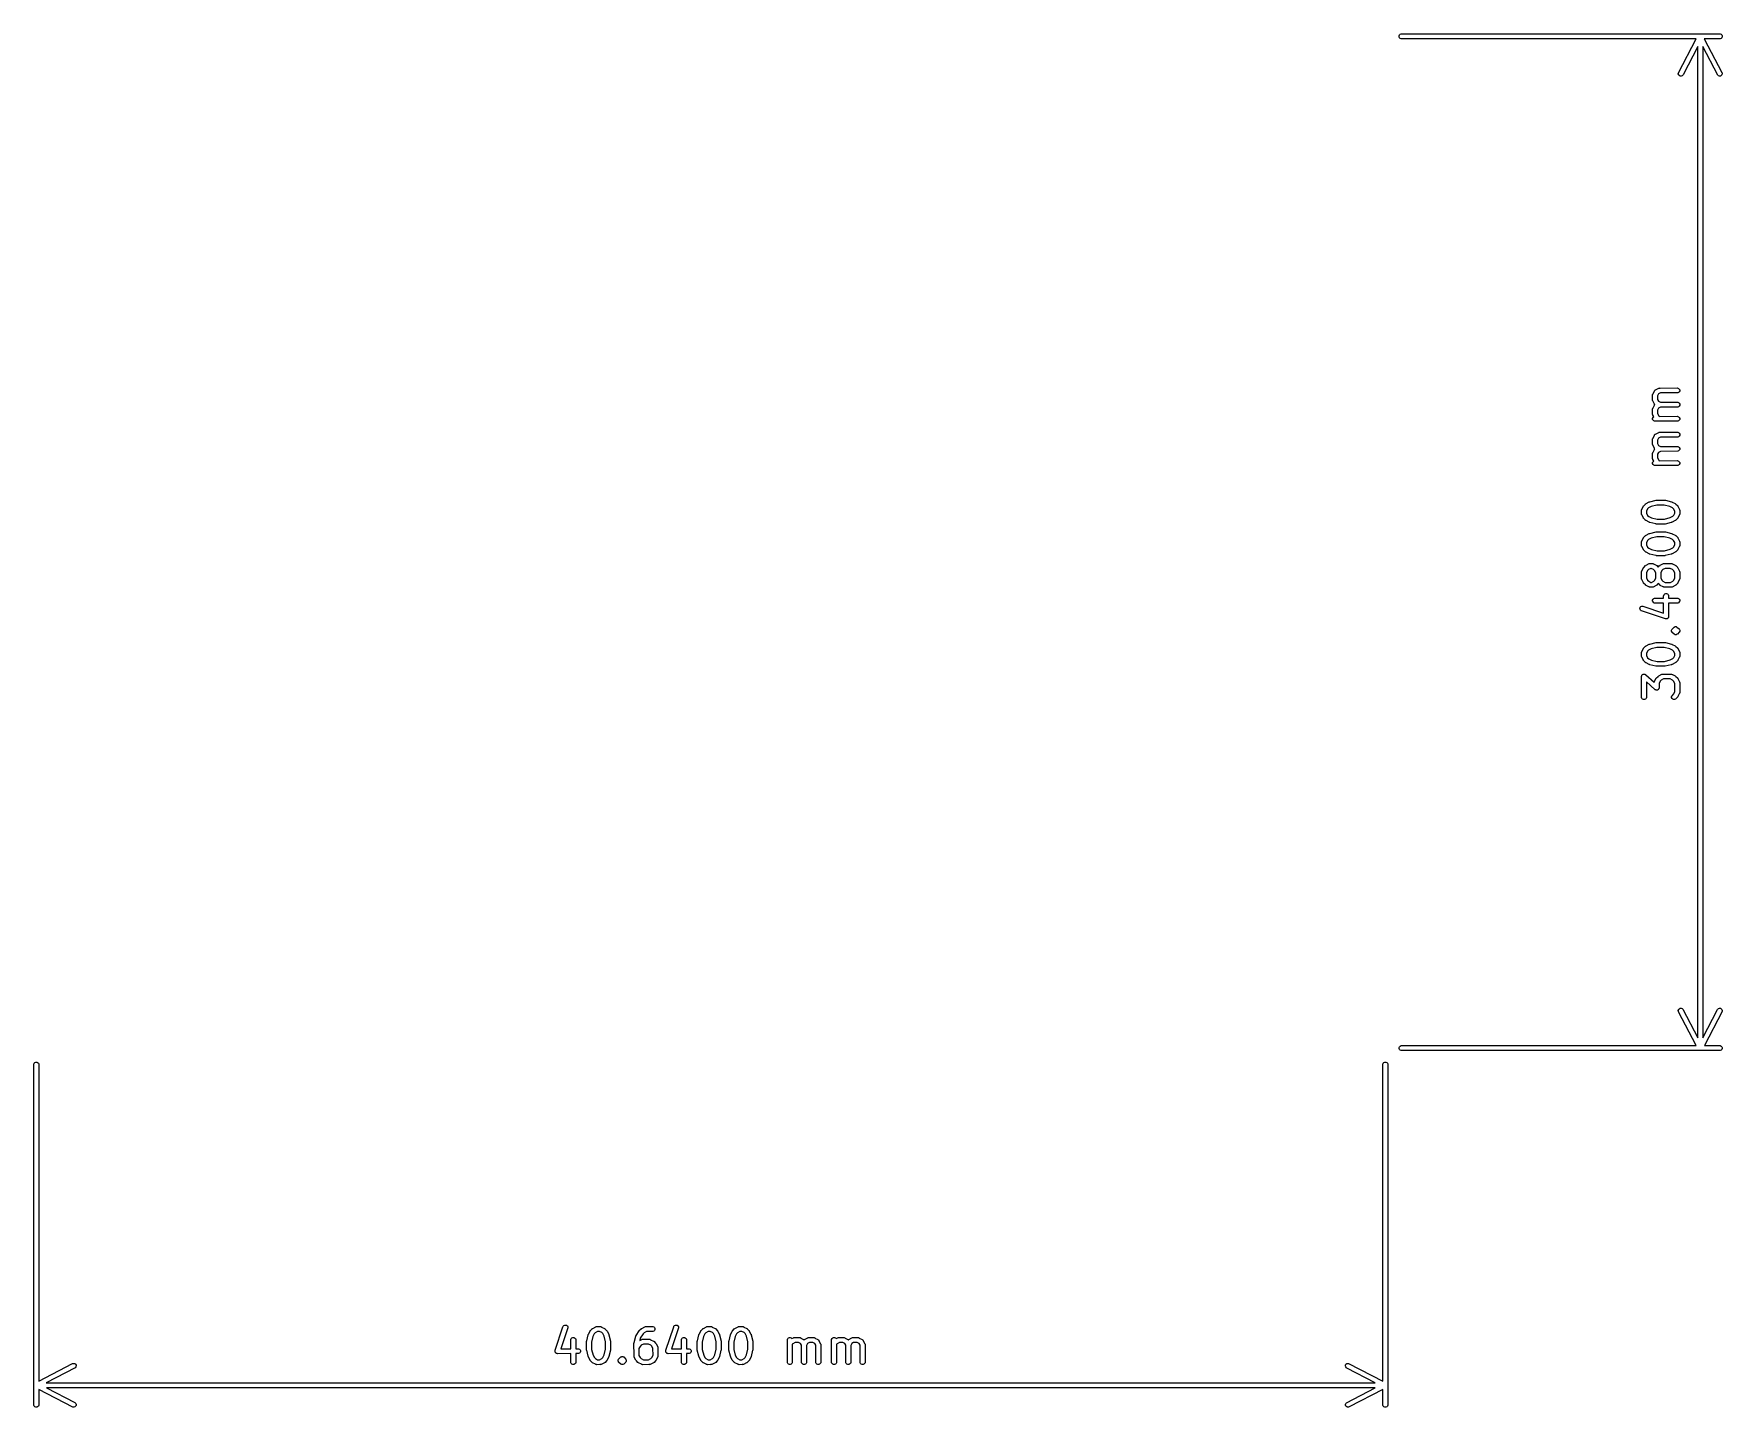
# Model space of a CAD drawing. Extents: x 0.4 to 2.4, y -0.03 to 1.6.
import ezdxf

# ---------------------------------------------------------------- set-up
doc = ezdxf.new("R2010")
doc.units = 0
doc.header["$MEASUREMENT"] = 0
doc.layers.add('BLACK', color=7, linetype='CONTINUOUS')

msp = doc.modelspace()

# ---------------------------------------------------------------- linework, layer by layer
at = {"layer": 'BLACK', "linetype": 'CONTINUOUS'}
for p, q in [((2.0168, 1.6016), (2.0177, 1.6024)), ((2.0177, 1.6024), (2.0187, 1.6029)), ((2.0187, 1.6029), (2.3966, 1.6029)), ((2.3966, 1.6029), (2.3972, 1.6029)), ((2.3972, 1.6029), (2.3983, 1.6024)), ((2.3983, 1.6024), (2.3991, 1.6016)), ((2.0164, 1.6005), (2.0168, 1.6016)), ((2.0164, 1.5994), (2.0164, 1.6005)), ((2.0168, 1.5983), (2.0164, 1.5994)), ((2.0177, 1.5975), (2.0168, 1.5983)), ((2.0187, 1.5971), (2.0177, 1.5975)), ((2.0193, 1.597), (2.0187, 1.5971)), ((2.3687, 1.5971), (2.0193, 1.597)), ((2.3476, 1.5564), (2.3687, 1.5971)), ((2.3706, 1.588), (2.3531, 1.5543)), ((2.3706, 0.4119), (2.3706, 1.588)), ((2.3943, 1.5538), (2.3764, 1.588)), ((2.3764, 1.588), (2.3765, 0.4119)), ((2.3972, 1.5971), (2.3783, 1.5971)), ((2.3783, 1.5971), (2.3992, 1.557)), ((2.3983, 1.5975), (2.3972, 1.5971)), ((2.3991, 1.5983), (2.3983, 1.5975)), ((2.3991, 1.6016), (2.3995, 1.6005)), ((2.3995, 1.5994), (2.3991, 1.5983)), ((2.3995, 1.6005), (2.3995, 1.5994)), ((2.3475, 1.5553), (2.3476, 1.5564)), ((2.3479, 1.5542), (2.3475, 1.5553)), ((2.3486, 1.5533), (2.3479, 1.5542)), ((2.3496, 1.5528), (2.3486, 1.5533)), ((2.3508, 1.5527), (2.3496, 1.5528)), ((2.3519, 1.553), (2.3508, 1.5527)), ((2.3528, 1.5538), (2.3519, 1.553)), ((2.3531, 1.5543), (2.3528, 1.5538)), ((2.3952, 1.553), (2.3943, 1.5538)), ((2.3963, 1.5527), (2.3952, 1.553)), ((2.3975, 1.5528), (2.3963, 1.5527)), ((2.3985, 1.5533), (2.3975, 1.5528)), ((2.3992, 1.5542), (2.3985, 1.5533)), ((2.3992, 1.557), (2.3995, 1.5564)), ((2.3996, 1.5553), (2.3992, 1.5542)), ((2.3995, 1.5564), (2.3996, 1.5553)), ((2.3206, 1.1807), (2.3242, 1.1826)), ((2.3242, 1.1826), (2.3248, 1.1828)), ((2.3248, 1.1828), (2.3249, 1.1828)), ((2.3249, 1.1828), (2.325, 1.1828)), ((2.325, 1.1828), (2.3255, 1.1828)), ((2.3255, 1.1828), (2.3259, 1.1829)), ((2.3259, 1.1829), (2.326, 1.1828)), ((2.326, 1.1828), (2.3462, 1.1829)), ((2.3462, 1.1829), (2.3468, 1.1828)), ((2.3468, 1.1828), (2.3478, 1.1824)), ((2.3478, 1.1824), (2.3486, 1.1816)), ((2.3486, 1.1816), (2.3491, 1.1805)), ((2.317, 1.1749), (2.3171, 1.175)), ((2.317, 1.1743), (2.317, 1.1749)), ((2.317, 1.1691), (2.317, 1.1743)), ((2.317, 1.1687), (2.317, 1.1691)), ((2.317, 1.1691), (2.317, 1.1691)), ((2.317, 1.1681), (2.317, 1.1687)), ((2.3171, 1.168), (2.317, 1.1681)), ((2.3171, 1.1751), (2.3173, 1.1756)), ((2.3171, 1.175), (2.3171, 1.1751)), ((2.3171, 1.1679), (2.3171, 1.168)), ((2.3173, 1.1674), (2.3171, 1.1679)), ((2.3173, 1.1756), (2.3175, 1.176)), ((2.3191, 1.1638), (2.3173, 1.1674)), ((2.3175, 1.176), (2.3192, 1.1794)), ((2.3175, 1.176), (2.3175, 1.176)), ((2.3175, 1.1591), (2.3192, 1.1625)), ((2.3192, 1.1635), (2.3191, 1.1638)), ((2.3192, 1.1795), (2.3193, 1.1796)), ((2.3192, 1.1794), (2.3192, 1.1795)), ((2.3192, 1.1795), (2.3192, 1.1795)), ((2.3194, 1.1633), (2.3192, 1.1635)), ((2.3192, 1.1626), (2.3192, 1.1627)), ((2.3192, 1.1627), (2.3193, 1.1627)), ((2.3192, 1.1625), (2.3192, 1.1626)), ((2.3193, 1.1796), (2.3195, 1.1799)), ((2.3193, 1.1627), (2.3195, 1.163)), ((2.3195, 1.1631), (2.3194, 1.1633)), ((2.3195, 1.1799), (2.3197, 1.1801)), ((2.3195, 1.163), (2.3195, 1.1631)), ((2.3195, 1.1631), (2.3195, 1.1631)), ((2.3197, 1.1801), (2.32, 1.1804)), ((2.32, 1.1804), (2.3202, 1.1805)), ((2.3202, 1.1805), (2.3203, 1.1806)), ((2.3203, 1.1806), (2.3206, 1.1807)), ((2.324, 1.1759), (2.3228, 1.1736)), ((2.3228, 1.1736), (2.3229, 1.1693)), ((2.3229, 1.1693), (2.324, 1.1671)), ((2.3262, 1.177), (2.324, 1.1759)), ((2.324, 1.1671), (2.3263, 1.166)), ((2.3468, 1.1771), (2.3262, 1.177)), ((2.3263, 1.166), (2.3462, 1.166)), ((2.3462, 1.166), (2.3468, 1.166)), ((2.3478, 1.1775), (2.3468, 1.1771)), ((2.3468, 1.166), (2.3478, 1.1655)), ((2.3486, 1.1783), (2.3478, 1.1775)), ((2.3478, 1.1655), (2.3486, 1.1647)), ((2.3491, 1.1794), (2.3486, 1.1783)), ((2.3486, 1.1647), (2.3491, 1.1637)), ((2.3491, 1.1625), (2.3486, 1.1614)), ((2.3491, 1.1805), (2.3491, 1.1794)), ((2.3491, 1.1637), (2.3491, 1.1625)), ((2.317, 1.158), (2.3171, 1.1581)), ((2.317, 1.1575), (2.317, 1.158)), ((2.317, 1.1523), (2.317, 1.1575)), ((2.317, 1.1522), (2.317, 1.1523)), ((2.317, 1.1518), (2.317, 1.1522)), ((2.317, 1.1513), (2.317, 1.1518)), ((2.3171, 1.1512), (2.317, 1.1513)), ((2.317, 1.1468), (2.3175, 1.1478)), ((2.317, 1.1456), (2.317, 1.1468)), ((2.3175, 1.1446), (2.317, 1.1456)), ((2.3171, 1.1582), (2.3173, 1.1587)), ((2.3171, 1.1581), (2.3171, 1.1582)), ((2.3171, 1.151), (2.3171, 1.1512)), ((2.3173, 1.1505), (2.3171, 1.151)), ((2.3173, 1.1587), (2.3175, 1.1591)), ((2.3183, 1.1486), (2.3173, 1.1505)), ((2.3175, 1.1591), (2.3175, 1.1591)), ((2.3175, 1.1478), (2.3183, 1.1486)), ((2.3183, 1.1437), (2.3175, 1.1446)), ((2.3194, 1.1433), (2.3183, 1.1437)), ((2.3199, 1.1433), (2.3194, 1.1433)), ((2.3468, 1.1433), (2.3199, 1.1433)), ((2.324, 1.159), (2.3228, 1.1567)), ((2.3228, 1.1567), (2.3229, 1.1524)), ((2.3229, 1.1524), (2.3243, 1.1497)), ((2.3262, 1.1601), (2.324, 1.159)), ((2.3243, 1.1497), (2.3249, 1.1491)), ((2.3249, 1.1491), (2.3462, 1.1492)), ((2.3468, 1.1602), (2.3262, 1.1601)), ((2.3462, 1.1492), (2.3468, 1.1491)), ((2.3478, 1.1606), (2.3468, 1.1602)), ((2.3468, 1.1491), (2.3478, 1.1487)), ((2.3478, 1.1437), (2.3468, 1.1433)), ((2.3486, 1.1614), (2.3478, 1.1606)), ((2.3478, 1.1487), (2.3486, 1.1478)), ((2.3486, 1.1446), (2.3478, 1.1437)), ((2.3486, 1.1478), (2.3491, 1.1468)), ((2.3491, 1.1456), (2.3486, 1.1446)), ((2.3491, 1.1468), (2.3491, 1.1456)), ((2.317, 1.1224), (2.3171, 1.1225)), ((2.317, 1.1218), (2.317, 1.1224)), ((2.317, 1.1167), (2.317, 1.1218)), ((2.3171, 1.1226), (2.3173, 1.1231)), ((2.3171, 1.1225), (2.3171, 1.1226)), ((2.3173, 1.1231), (2.3175, 1.1235)), ((2.3175, 1.1235), (2.3192, 1.1269)), ((2.3175, 1.1235), (2.3175, 1.1235)), ((2.3192, 1.127), (2.3193, 1.1271)), ((2.3192, 1.1269), (2.3192, 1.127)), ((2.3192, 1.127), (2.3192, 1.127)), ((2.3193, 1.1271), (2.3195, 1.1274)), ((2.3195, 1.1274), (2.3197, 1.1276)), ((2.3197, 1.1276), (2.32, 1.1279)), ((2.32, 1.1279), (2.3202, 1.128)), ((2.3202, 1.128), (2.3203, 1.1281)), ((2.3203, 1.1281), (2.3206, 1.1282)), ((2.3206, 1.1282), (2.3242, 1.1301)), ((2.324, 1.1234), (2.3228, 1.1211)), ((2.3262, 1.1245), (2.324, 1.1234)), ((2.3242, 1.1301), (2.3248, 1.1303)), ((2.3248, 1.1303), (2.3249, 1.1303)), ((2.3249, 1.1303), (2.325, 1.1304)), ((2.325, 1.1304), (2.3255, 1.1304)), ((2.3255, 1.1304), (2.3259, 1.1304)), ((2.3259, 1.1304), (2.326, 1.1304)), ((2.326, 1.1304), (2.3462, 1.1304)), ((2.3468, 1.1246), (2.3262, 1.1245)), ((2.3462, 1.1304), (2.3468, 1.1304)), ((2.3468, 1.1304), (2.3478, 1.1299)), ((2.3478, 1.125), (2.3468, 1.1246)), ((2.3478, 1.1299), (2.3486, 1.1291)), ((2.3486, 1.1258), (2.3478, 1.125)), ((2.3486, 1.1291), (2.3491, 1.128)), ((2.3491, 1.1269), (2.3486, 1.1258)), ((2.3491, 1.128), (2.3491, 1.1269)), ((2.317, 1.1166), (2.317, 1.1167)), ((2.317, 1.1162), (2.317, 1.1166)), ((2.317, 1.1156), (2.317, 1.1162)), ((2.3171, 1.1155), (2.317, 1.1156)), ((2.317, 1.1055), (2.3171, 1.1056)), ((2.317, 1.105), (2.317, 1.1055)), ((2.317, 1.0998), (2.317, 1.105)), ((2.3171, 1.1154), (2.3171, 1.1155)), ((2.3173, 1.1149), (2.3171, 1.1154)), ((2.3171, 1.1057), (2.3173, 1.1063)), ((2.3171, 1.1056), (2.3171, 1.1057)), ((2.3191, 1.1113), (2.3173, 1.1149)), ((2.3173, 1.1063), (2.3175, 1.1066)), ((2.3175, 1.1066), (2.3192, 1.11)), ((2.3175, 1.1066), (2.3175, 1.1066)), ((2.3192, 1.111), (2.3191, 1.1113)), ((2.3194, 1.1108), (2.3192, 1.111)), ((2.3192, 1.1101), (2.3192, 1.1102)), ((2.3192, 1.1102), (2.3193, 1.1102)), ((2.3192, 1.11), (2.3192, 1.1101)), ((2.3193, 1.1102), (2.3195, 1.1105)), ((2.3195, 1.1106), (2.3194, 1.1108)), ((2.3195, 1.1105), (2.3195, 1.1106)), ((2.3195, 1.1106), (2.3195, 1.1106)), ((2.3228, 1.1211), (2.3229, 1.1168)), ((2.324, 1.1065), (2.3228, 1.1042)), ((2.3228, 1.1042), (2.3229, 1.1)), ((2.3229, 1.1168), (2.324, 1.1146)), ((2.324, 1.1146), (2.3263, 1.1135)), ((2.3262, 1.1076), (2.324, 1.1065)), ((2.3468, 1.1077), (2.3262, 1.1076)), ((2.3263, 1.1135), (2.3462, 1.1135)), ((2.3462, 1.1135), (2.3468, 1.1135)), ((2.3468, 1.1135), (2.3478, 1.113)), ((2.3478, 1.1081), (2.3468, 1.1077)), ((2.3478, 1.113), (2.3486, 1.1122)), ((2.3486, 1.1089), (2.3478, 1.1081)), ((2.3486, 1.1122), (2.3491, 1.1112)), ((2.3491, 1.11), (2.3486, 1.1089)), ((2.3491, 1.1112), (2.3491, 1.11)), ((2.317, 1.0997), (2.317, 1.0998)), ((2.317, 1.0993), (2.317, 1.0997)), ((2.317, 1.0988), (2.317, 1.0993)), ((2.3171, 1.0987), (2.317, 1.0988)), ((2.317, 1.0943), (2.3175, 1.0954)), ((2.317, 1.0931), (2.317, 1.0943)), ((2.3175, 1.0921), (2.317, 1.0931)), ((2.3171, 1.0986), (2.3171, 1.0987)), ((2.3173, 1.098), (2.3171, 1.0986)), ((2.3183, 1.0961), (2.3173, 1.098)), ((2.3175, 1.0954), (2.3183, 1.0961)), ((2.3183, 1.0913), (2.3175, 1.0921)), ((2.3194, 1.0908), (2.3183, 1.0913)), ((2.3199, 1.0908), (2.3194, 1.0908)), ((2.3468, 1.0908), (2.3199, 1.0908)), ((2.3229, 1.1), (2.3243, 1.0972)), ((2.3243, 1.0972), (2.3249, 1.0966)), ((2.3249, 1.0966), (2.3462, 1.0967)), ((2.3462, 1.0967), (2.3468, 1.0966)), ((2.3468, 1.0966), (2.3478, 1.0962)), ((2.3478, 1.0913), (2.3468, 1.0908)), ((2.3478, 1.0962), (2.3486, 1.0954)), ((2.3486, 1.0921), (2.3478, 1.0913)), ((2.3486, 1.0954), (2.3491, 1.0943)), ((2.3491, 1.0931), (2.3486, 1.0921)), ((2.3491, 1.0943), (2.3491, 1.0931)), ((2.3044, 1.0392), (2.306, 1.0425)), ((2.306, 1.0425), (2.3062, 1.0428)), ((2.3062, 1.0428), (2.3062, 1.0429)), ((2.3062, 1.0429), (2.3063, 1.0429)), ((2.3063, 1.043), (2.3066, 1.0432)), ((2.3063, 1.0429), (2.3063, 1.043)), ((2.3066, 1.0432), (2.3085, 1.0452)), ((2.3085, 1.0452), (2.3087, 1.0454)), ((2.3087, 1.0454), (2.3088, 1.0455)), ((2.3087, 1.0454), (2.3087, 1.0454)), ((2.3088, 1.0455), (2.3089, 1.0455)), ((2.3089, 1.0455), (2.3093, 1.0457)), ((2.3093, 1.0457), (2.313, 1.0476)), ((2.3151, 1.0421), (2.3122, 1.0406)), ((2.313, 1.0476), (2.313, 1.0476)), ((2.313, 1.0476), (2.313, 1.0476)), ((2.313, 1.0476), (2.3131, 1.0476)), ((2.3131, 1.0476), (2.3135, 1.0478)), ((2.3135, 1.0478), (2.3138, 1.0478)), ((2.3138, 1.0478), (2.3211, 1.0497)), ((2.322, 1.0439), (2.3151, 1.0421)), ((2.3211, 1.0497), (2.3212, 1.0497)), ((2.3212, 1.0497), (2.3212, 1.0497)), ((2.3212, 1.0497), (2.3213, 1.0497)), ((2.3213, 1.0497), (2.3217, 1.0498)), ((2.3217, 1.0498), (2.322, 1.0497)), ((2.322, 1.0497), (2.3312, 1.0498)), ((2.3306, 1.0439), (2.322, 1.0439)), ((2.3374, 1.0423), (2.3306, 1.0439)), ((2.3312, 1.0498), (2.3313, 1.0498)), ((2.3313, 1.0498), (2.3313, 1.0498)), ((2.3313, 1.0498), (2.3314, 1.0498)), ((2.3314, 1.0498), (2.3318, 1.0497)), ((2.3318, 1.0497), (2.3321, 1.0496)), ((2.3321, 1.0496), (2.3394, 1.0478)), ((2.3406, 1.0408), (2.3374, 1.0423)), ((2.3394, 1.0478), (2.3394, 1.0478)), ((2.3394, 1.0478), (2.3395, 1.0478)), ((2.3395, 1.0478), (2.3395, 1.0478)), ((2.3395, 1.0478), (2.3399, 1.0476)), ((2.3399, 1.0476), (2.3402, 1.0475)), ((2.3402, 1.0475), (2.3437, 1.0457)), ((2.3437, 1.0457), (2.344, 1.0456)), ((2.344, 1.0456), (2.3441, 1.0455)), ((2.3441, 1.0455), (2.3441, 1.0455)), ((2.3441, 1.0455), (2.3442, 1.0454)), ((2.3442, 1.0454), (2.3445, 1.0452)), ((2.3445, 1.0452), (2.3464, 1.0433)), ((2.3464, 1.0433), (2.3466, 1.0431)), ((2.3466, 1.0431), (2.3466, 1.043)), ((2.3466, 1.043), (2.3467, 1.043)), ((2.3467, 1.043), (2.3468, 1.0429)), ((2.3468, 1.0429), (2.3469, 1.0425)), ((2.3469, 1.0425), (2.3488, 1.0388)), ((2.3039, 1.0381), (2.304, 1.0382)), ((2.3039, 1.038), (2.3039, 1.0381)), ((2.3039, 1.0375), (2.3039, 1.038)), ((2.3039, 1.0341), (2.3039, 1.0375)), ((2.3039, 1.0337), (2.3039, 1.0341)), ((2.3039, 1.0341), (2.3039, 1.0341)), ((2.3039, 1.0331), (2.3039, 1.0337)), ((2.3039, 1.033), (2.3039, 1.0331)), ((2.304, 1.0329), (2.3039, 1.033)), ((2.304, 1.0382), (2.3042, 1.0388)), ((2.3042, 1.0324), (2.304, 1.0329)), ((2.3042, 1.0388), (2.3043, 1.0391)), ((2.3061, 1.0287), (2.3042, 1.0324)), ((2.3043, 1.0391), (2.3044, 1.0392)), ((2.3062, 1.0283), (2.3061, 1.0287)), ((2.3063, 1.0282), (2.3062, 1.0283)), ((2.3064, 1.0281), (2.3063, 1.0282)), ((2.3063, 1.0282), (2.3063, 1.0282)), ((2.3066, 1.0279), (2.3064, 1.0281)), ((2.3085, 1.026), (2.3066, 1.0279)), ((2.3087, 1.0258), (2.3085, 1.026)), ((2.3089, 1.0257), (2.3087, 1.0258)), ((2.3089, 1.0256), (2.3089, 1.0257)), ((2.309, 1.0256), (2.3089, 1.0256)), ((2.3092, 1.0255), (2.309, 1.0256)), ((2.3128, 1.0237), (2.3092, 1.0255)), ((2.311, 1.0394), (2.3097, 1.0367)), ((2.3097, 1.0367), (2.3097, 1.0343)), ((2.3097, 1.0343), (2.3111, 1.0316)), ((2.3122, 1.0406), (2.311, 1.0394)), ((2.3111, 1.0316), (2.3124, 1.0304)), ((2.3124, 1.0304), (2.3155, 1.0289)), ((2.313, 1.0235), (2.3128, 1.0237)), ((2.3135, 1.0234), (2.313, 1.0235)), ((2.3136, 1.0234), (2.3135, 1.0234)), ((2.3135, 1.0234), (2.3135, 1.0234)), ((2.3135, 1.0234), (2.3135, 1.0234)), ((2.3209, 1.0216), (2.3136, 1.0234)), ((2.3155, 1.0289), (2.3224, 1.0272)), ((2.3212, 1.0214), (2.3209, 1.0216)), ((2.3216, 1.0214), (2.3212, 1.0214)), ((2.3217, 1.0214), (2.3216, 1.0214)), ((2.3218, 1.0214), (2.3217, 1.0214)), ((2.3217, 1.0214), (2.3217, 1.0214)), ((2.331, 1.0214), (2.3218, 1.0214)), ((2.3224, 1.0272), (2.331, 1.0273)), ((2.331, 1.0273), (2.3378, 1.0291)), ((2.3313, 1.0214), (2.331, 1.0214)), ((2.3317, 1.0214), (2.3313, 1.0214)), ((2.3318, 1.0214), (2.3317, 1.0214)), ((2.3319, 1.0215), (2.3318, 1.0215)), ((2.3318, 1.0215), (2.3318, 1.0214)), ((2.3392, 1.0234), (2.3319, 1.0215)), ((2.3378, 1.0291), (2.3408, 1.0306)), ((2.3395, 1.0234), (2.3392, 1.0234)), ((2.3399, 1.0235), (2.3395, 1.0234)), ((2.34, 1.0236), (2.3399, 1.0235)), ((2.3399, 1.0235), (2.3399, 1.0235)), ((2.3437, 1.0255), (2.34, 1.0236)), ((2.34, 1.0236), (2.34, 1.0236)), ((2.3418, 1.0396), (2.3406, 1.0408)), ((2.3408, 1.0306), (2.342, 1.0318)), ((2.3432, 1.0368), (2.3418, 1.0396)), ((2.342, 1.0318), (2.3433, 1.0345)), ((2.3433, 1.0345), (2.3432, 1.0368)), ((2.3441, 1.0256), (2.3437, 1.0255)), ((2.3442, 1.0257), (2.3441, 1.0256)), ((2.3443, 1.0258), (2.3442, 1.0258)), ((2.3442, 1.0258), (2.3442, 1.0257)), ((2.3445, 1.026), (2.3443, 1.0258)), ((2.3464, 1.0279), (2.3445, 1.026)), ((2.3466, 1.0282), (2.3464, 1.0279)), ((2.3467, 1.0283), (2.3466, 1.0282)), ((2.3468, 1.0283), (2.3467, 1.0283)), ((2.3469, 1.0286), (2.3468, 1.0284)), ((2.3468, 1.0284), (2.3468, 1.0283)), ((2.3486, 1.032), (2.3469, 1.0286)), ((2.3488, 1.0324), (2.3486, 1.0321)), ((2.3486, 1.0321), (2.3486, 1.032)), ((2.3488, 1.0388), (2.349, 1.0382)), ((2.349, 1.0329), (2.3488, 1.0324)), ((2.349, 1.0382), (2.349, 1.0381)), ((2.349, 1.0381), (2.3491, 1.038)), ((2.3491, 1.0331), (2.349, 1.033)), ((2.349, 1.033), (2.349, 1.0329)), ((2.3491, 1.038), (2.3491, 1.0375)), ((2.3491, 1.0375), (2.3491, 1.0371)), ((2.3491, 1.0371), (2.3491, 1.037)), ((2.3491, 1.037), (2.3491, 1.0337)), ((2.3491, 1.0337), (2.3491, 1.0331)), ((2.304, 1.0008), (2.3042, 1.0013)), ((2.3042, 1.0013), (2.3043, 1.0016)), ((2.3043, 1.0016), (2.3044, 1.0017)), ((2.3044, 1.0017), (2.306, 1.005)), ((2.306, 1.005), (2.3062, 1.0053)), ((2.3062, 1.0053), (2.3062, 1.0054)), ((2.3062, 1.0054), (2.3063, 1.0054)), ((2.3063, 1.0055), (2.3066, 1.0058)), ((2.3063, 1.0054), (2.3063, 1.0055)), ((2.3066, 1.0058), (2.3085, 1.0077)), ((2.3085, 1.0077), (2.3087, 1.0079)), ((2.3087, 1.0079), (2.3088, 1.008)), ((2.3087, 1.0079), (2.3087, 1.0079)), ((2.3088, 1.008), (2.3089, 1.0081)), ((2.3089, 1.0081), (2.3093, 1.0082)), ((2.3093, 1.0082), (2.313, 1.0101)), ((2.311, 1.0019), (2.3097, 0.9992)), ((2.3122, 1.0031), (2.311, 1.0019)), ((2.3151, 1.0046), (2.3122, 1.0031)), ((2.313, 1.0101), (2.3131, 1.0102)), ((2.313, 1.0101), (2.313, 1.0101)), ((2.313, 1.0101), (2.313, 1.0101)), ((2.3131, 1.0102), (2.3135, 1.0103)), ((2.3135, 1.0103), (2.3138, 1.0103)), ((2.3138, 1.0103), (2.3211, 1.0122)), ((2.322, 1.0064), (2.3151, 1.0046)), ((2.3211, 1.0122), (2.3212, 1.0122)), ((2.3212, 1.0122), (2.3212, 1.0122)), ((2.3212, 1.0122), (2.3213, 1.0122)), ((2.3213, 1.0122), (2.3217, 1.0123)), ((2.3217, 1.0123), (2.322, 1.0122)), ((2.322, 1.0122), (2.3312, 1.0123)), ((2.3306, 1.0064), (2.322, 1.0064)), ((2.3374, 1.0048), (2.3306, 1.0064)), ((2.3312, 1.0123), (2.3313, 1.0123)), ((2.3313, 1.0123), (2.3313, 1.0123)), ((2.3313, 1.0123), (2.3314, 1.0123)), ((2.3314, 1.0123), (2.3318, 1.0122)), ((2.3318, 1.0122), (2.3321, 1.0121)), ((2.3321, 1.0121), (2.3394, 1.0103)), ((2.3406, 1.0033), (2.3374, 1.0048)), ((2.3394, 1.0103), (2.3394, 1.0103)), ((2.3394, 1.0103), (2.3395, 1.0103)), ((2.3395, 1.0103), (2.3395, 1.0103)), ((2.3395, 1.0103), (2.3399, 1.0101)), ((2.3399, 1.0101), (2.3402, 1.01)), ((2.3402, 1.01), (2.3437, 1.0082)), ((2.3418, 1.0021), (2.3406, 1.0033)), ((2.3432, 0.9994), (2.3418, 1.0021)), ((2.3437, 1.0082), (2.344, 1.0081)), ((2.344, 1.0081), (2.3441, 1.0081)), ((2.3441, 1.0081), (2.3441, 1.008)), ((2.3441, 1.008), (2.3442, 1.0079)), ((2.3442, 1.0079), (2.3445, 1.0077)), ((2.3445, 1.0077), (2.3464, 1.0058)), ((2.3464, 1.0058), (2.3466, 1.0056)), ((2.3466, 1.0056), (2.3466, 1.0055)), ((2.3466, 1.0055), (2.3467, 1.0055)), ((2.3467, 1.0055), (2.3468, 1.0054)), ((2.3468, 1.0054), (2.3469, 1.005)), ((2.3469, 1.005), (2.3488, 1.0013)), ((2.3488, 1.0013), (2.349, 1.0008)), ((2.3039, 1.0006), (2.304, 1.0008)), ((2.3039, 1.0005), (2.3039, 1.0006)), ((2.3039, 1), (2.3039, 1.0005)), ((2.3039, 0.9967), (2.3039, 1)), ((2.3039, 0.9966), (2.3039, 0.9967)), ((2.3039, 0.9962), (2.3039, 0.9966)), ((2.3039, 0.9956), (2.3039, 0.9962)), ((2.3039, 0.9955), (2.3039, 0.9956)), ((2.304, 0.9954), (2.3039, 0.9955)), ((2.3042, 0.9949), (2.304, 0.9954)), ((2.3061, 0.9912), (2.3042, 0.9949)), ((2.3062, 0.9908), (2.3061, 0.9912)), ((2.3063, 0.9907), (2.3062, 0.9908)), ((2.3064, 0.9906), (2.3063, 0.9907)), ((2.3063, 0.9907), (2.3063, 0.9907)), ((2.3066, 0.9904), (2.3064, 0.9906)), ((2.3085, 0.9885), (2.3066, 0.9904)), ((2.3087, 0.9883), (2.3085, 0.9885)), ((2.3089, 0.9882), (2.3087, 0.9883)), ((2.3089, 0.9881), (2.3089, 0.9882)), ((2.309, 0.9881), (2.3089, 0.9881)), ((2.3092, 0.988), (2.309, 0.9881)), ((2.3128, 0.9862), (2.3092, 0.988)), ((2.3097, 0.9992), (2.3097, 0.9968)), ((2.3097, 0.9968), (2.3111, 0.9941)), ((2.3111, 0.9941), (2.3124, 0.9929)), ((2.3124, 0.9929), (2.3155, 0.9914)), ((2.313, 0.9861), (2.3128, 0.9862)), ((2.3135, 0.9859), (2.313, 0.9861)), ((2.3136, 0.9859), (2.3135, 0.9859)), ((2.3135, 0.9859), (2.3135, 0.9859)), ((2.3135, 0.9859), (2.3135, 0.9859)), ((2.3209, 0.9841), (2.3136, 0.9859)), ((2.3155, 0.9914), (2.3224, 0.9898)), ((2.3212, 0.984), (2.3209, 0.9841)), ((2.3216, 0.9839), (2.3212, 0.984)), ((2.3217, 0.9839), (2.3216, 0.9839)), ((2.3218, 0.9839), (2.3217, 0.9839)), ((2.3217, 0.9839), (2.3217, 0.9839)), ((2.331, 0.9839), (2.3218, 0.9839)), ((2.3224, 0.9898), (2.331, 0.9898)), ((2.331, 0.9898), (2.3378, 0.9916)), ((2.3313, 0.9839), (2.331, 0.9839)), ((2.3317, 0.984), (2.3313, 0.9839)), ((2.3318, 0.984), (2.3317, 0.984)), ((2.3319, 0.984), (2.3318, 0.984)), ((2.3318, 0.984), (2.3318, 0.984)), ((2.3392, 0.9859), (2.3319, 0.984)), ((2.3378, 0.9916), (2.3408, 0.9931)), ((2.3395, 0.9859), (2.3392, 0.9859)), ((2.3399, 0.986), (2.3395, 0.9859)), ((2.34, 0.9861), (2.3399, 0.9861)), ((2.3399, 0.9861), (2.3399, 0.986)), ((2.3437, 0.988), (2.34, 0.9861)), ((2.34, 0.9861), (2.34, 0.9861)), ((2.3408, 0.9931), (2.342, 0.9943)), ((2.342, 0.9943), (2.3433, 0.997)), ((2.3433, 0.997), (2.3432, 0.9994)), ((2.3441, 0.9881), (2.3437, 0.988)), ((2.3442, 0.9882), (2.3441, 0.9881)), ((2.3443, 0.9883), (2.3442, 0.9883)), ((2.3442, 0.9883), (2.3442, 0.9882)), ((2.3445, 0.9885), (2.3443, 0.9883)), ((2.3464, 0.9904), (2.3445, 0.9885)), ((2.3466, 0.9907), (2.3464, 0.9904)), ((2.3467, 0.9908), (2.3466, 0.9907)), ((2.3468, 0.9908), (2.3467, 0.9908)), ((2.3469, 0.9912), (2.3468, 0.9909)), ((2.3468, 0.9909), (2.3468, 0.9908)), ((2.3486, 0.9945), (2.3469, 0.9912)), ((2.3488, 0.9949), (2.3486, 0.9946)), ((2.3486, 0.9946), (2.3486, 0.9945)), ((2.349, 0.9954), (2.3488, 0.9949)), ((2.349, 1.0008), (2.349, 1.0006)), ((2.349, 1.0006), (2.3491, 1.0005)), ((2.3491, 0.9956), (2.349, 0.9955)), ((2.349, 0.9955), (2.349, 0.9954)), ((2.3491, 1.0005), (2.3491, 1)), ((2.3491, 1), (2.3491, 0.9996)), ((2.3491, 0.9996), (2.3491, 0.9995)), ((2.3491, 0.9995), (2.3491, 0.9962)), ((2.3491, 0.9962), (2.3491, 0.9956)), ((2.3039, 0.965), (2.304, 0.9651)), ((2.3039, 0.9649), (2.3039, 0.965)), ((2.3039, 0.9644), (2.3039, 0.9649)), ((2.3039, 0.9573), (2.3039, 0.9644)), ((2.304, 0.9651), (2.3042, 0.9656)), ((2.3042, 0.9656), (2.3043, 0.966)), ((2.3043, 0.966), (2.3044, 0.966)), ((2.3044, 0.966), (2.306, 0.9694)), ((2.306, 0.9694), (2.3062, 0.9697)), ((2.3062, 0.9697), (2.3063, 0.9698)), ((2.3062, 0.9697), (2.3062, 0.9697)), ((2.3063, 0.9699), (2.3066, 0.9701)), ((2.3063, 0.9698), (2.3063, 0.9699)), ((2.3066, 0.9701), (2.3085, 0.9721)), ((2.3085, 0.9721), (2.3087, 0.9723)), ((2.3087, 0.9723), (2.3087, 0.9723)), ((2.3087, 0.9723), (2.3088, 0.9723)), ((2.3088, 0.9723), (2.3089, 0.9724)), ((2.3089, 0.9724), (2.3093, 0.9726)), ((2.3093, 0.9726), (2.313, 0.9745)), ((2.311, 0.9663), (2.3097, 0.9636)), ((2.3097, 0.9636), (2.3098, 0.9575)), ((2.3122, 0.9675), (2.311, 0.9663)), ((2.3149, 0.9689), (2.3122, 0.9675)), ((2.313, 0.9745), (2.3135, 0.9747)), ((2.3135, 0.9747), (2.3136, 0.9747)), ((2.3136, 0.9747), (2.3137, 0.9747)), ((2.3137, 0.9747), (2.3144, 0.9748)), ((2.3144, 0.9748), (2.3147, 0.9748)), ((2.3147, 0.9748), (2.3147, 0.9748)), ((2.3147, 0.9748), (2.3162, 0.9748)), ((2.3154, 0.9689), (2.3149, 0.9689)), ((2.3181, 0.9676), (2.3154, 0.9689)), ((2.3162, 0.9748), (2.3168, 0.9747)), ((2.3168, 0.9747), (2.3169, 0.9747)), ((2.3169, 0.9747), (2.317, 0.9747)), ((2.317, 0.9747), (2.3175, 0.9745)), ((2.3175, 0.9745), (2.3178, 0.9743)), ((2.3178, 0.9743), (2.3179, 0.9743)), ((2.3179, 0.9743), (2.3212, 0.9726)), ((2.3193, 0.9664), (2.3181, 0.9676)), ((2.3207, 0.9637), (2.3193, 0.9664)), ((2.3208, 0.9576), (2.3207, 0.9637)), ((2.3212, 0.9726), (2.3215, 0.9725)), ((2.3215, 0.9725), (2.3216, 0.9724)), ((2.3216, 0.9724), (2.3216, 0.9724)), ((2.3216, 0.9724), (2.3217, 0.9723)), ((2.3217, 0.9723), (2.322, 0.9721)), ((2.322, 0.9721), (2.3237, 0.9704)), ((2.3237, 0.9704), (2.3253, 0.9721)), ((2.3253, 0.9721), (2.3256, 0.9723)), ((2.3256, 0.9723), (2.3256, 0.9723)), ((2.3256, 0.9723), (2.3257, 0.9723)), ((2.3257, 0.9723), (2.3258, 0.9724)), ((2.3258, 0.9724), (2.3261, 0.9726)), ((2.3261, 0.9726), (2.3299, 0.9745)), ((2.3279, 0.9663), (2.3266, 0.9636)), ((2.3266, 0.9636), (2.3266, 0.9575)), ((2.3291, 0.9675), (2.3279, 0.9663)), ((2.3318, 0.9689), (2.3291, 0.9675)), ((2.3299, 0.9745), (2.3304, 0.9747)), ((2.3304, 0.9747), (2.3305, 0.9747)), ((2.3305, 0.9747), (2.3306, 0.9747)), ((2.3306, 0.9747), (2.3311, 0.9748)), ((2.3311, 0.9748), (2.3315, 0.9748)), ((2.3315, 0.9748), (2.3316, 0.9748)), ((2.3316, 0.9748), (2.3387, 0.9748)), ((2.3379, 0.9689), (2.3318, 0.9689)), ((2.3406, 0.9676), (2.3379, 0.9689)), ((2.3387, 0.9748), (2.3393, 0.9747)), ((2.3393, 0.9747), (2.3393, 0.9747)), ((2.3393, 0.9747), (2.3395, 0.9747)), ((2.3395, 0.9747), (2.34, 0.9745)), ((2.34, 0.9745), (2.3403, 0.9743)), ((2.3403, 0.9743), (2.3404, 0.9743)), ((2.3404, 0.9743), (2.3437, 0.9726)), ((2.3418, 0.9664), (2.3406, 0.9676)), ((2.3432, 0.9637), (2.3418, 0.9664)), ((2.3433, 0.9576), (2.3432, 0.9637)), ((2.3437, 0.9726), (2.344, 0.9725)), ((2.344, 0.9725), (2.3441, 0.9724)), ((2.3441, 0.9724), (2.3441, 0.9724)), ((2.3441, 0.9724), (2.3442, 0.9723)), ((2.3442, 0.9723), (2.3445, 0.9721)), ((2.3445, 0.9721), (2.3464, 0.9702)), ((2.3464, 0.9702), (2.3466, 0.97)), ((2.3466, 0.97), (2.3466, 0.9699)), ((2.3466, 0.9699), (2.3467, 0.9699)), ((2.3467, 0.9699), (2.3468, 0.9697)), ((2.3468, 0.9697), (2.3469, 0.9694)), ((2.3469, 0.9694), (2.3488, 0.9657)), ((2.3488, 0.9657), (2.349, 0.9651)), ((2.349, 0.9651), (2.349, 0.965)), ((2.349, 0.965), (2.3491, 0.9649)), ((2.3491, 0.9649), (2.3491, 0.9644)), ((2.3491, 0.9644), (2.3491, 0.964)), ((2.3491, 0.964), (2.3491, 0.9639)), ((2.3491, 0.9639), (2.3491, 0.9569)), ((2.3039, 0.9572), (2.3039, 0.9573)), ((2.3039, 0.9568), (2.3039, 0.9572)), ((2.3039, 0.9563), (2.3039, 0.9568)), ((2.3039, 0.9562), (2.3039, 0.9563)), ((2.304, 0.9561), (2.3039, 0.9562)), ((2.3042, 0.9555), (2.304, 0.9561)), ((2.3061, 0.9518), (2.3042, 0.9555)), ((2.3062, 0.9515), (2.3061, 0.9518)), ((2.3063, 0.9513), (2.3062, 0.9515)), ((2.3064, 0.9512), (2.3063, 0.9513)), ((2.3063, 0.9513), (2.3063, 0.9513)), ((2.3066, 0.951), (2.3064, 0.9512)), ((2.3085, 0.9492), (2.3066, 0.951)), ((2.3087, 0.9489), (2.3085, 0.9492)), ((2.3089, 0.9488), (2.3087, 0.9489)), ((2.309, 0.9487), (2.3089, 0.9488)), ((2.3089, 0.9488), (2.3089, 0.9488)), ((2.3092, 0.9486), (2.309, 0.9487)), ((2.3126, 0.9469), (2.3092, 0.9486)), ((2.3098, 0.9575), (2.3111, 0.9548)), ((2.3111, 0.9548), (2.3124, 0.9536)), ((2.3124, 0.9536), (2.315, 0.9523)), ((2.3127, 0.9469), (2.3126, 0.9469)), ((2.313, 0.9468), (2.3127, 0.9469)), ((2.3135, 0.9465), (2.313, 0.9468)), ((2.3136, 0.9465), (2.3135, 0.9465)), ((2.3137, 0.9465), (2.3136, 0.9465)), ((2.3143, 0.9464), (2.3137, 0.9465)), ((2.3158, 0.9464), (2.3143, 0.9464)), ((2.315, 0.9523), (2.3155, 0.9523)), ((2.3155, 0.9523), (2.3183, 0.9537)), ((2.3161, 0.9464), (2.3158, 0.9464)), ((2.3158, 0.9464), (2.3158, 0.9464)), ((2.3168, 0.9465), (2.3161, 0.9464)), ((2.3169, 0.9465), (2.3168, 0.9465)), ((2.317, 0.9465), (2.3169, 0.9465)), ((2.3175, 0.9467), (2.317, 0.9465)), ((2.3212, 0.9486), (2.3175, 0.9467)), ((2.3183, 0.9537), (2.3195, 0.9549)), ((2.3195, 0.9549), (2.3208, 0.9576)), ((2.3216, 0.9488), (2.3212, 0.9486)), ((2.3217, 0.9489), (2.3216, 0.9488)), ((2.3218, 0.949), (2.3217, 0.9489)), ((2.3217, 0.9489), (2.3217, 0.9489)), ((2.322, 0.9491), (2.3218, 0.949)), ((2.3237, 0.9508), (2.322, 0.9491)), ((2.3254, 0.9492), (2.3237, 0.9508)), ((2.3256, 0.9489), (2.3254, 0.9492)), ((2.3257, 0.9488), (2.3256, 0.9489)), ((2.3258, 0.9488), (2.3257, 0.9488)), ((2.3259, 0.9487), (2.3258, 0.9488)), ((2.3261, 0.9486), (2.3259, 0.9487)), ((2.3295, 0.9469), (2.3261, 0.9486)), ((2.3266, 0.9575), (2.328, 0.9548)), ((2.328, 0.9548), (2.3293, 0.9536)), ((2.3293, 0.9536), (2.332, 0.9523)), ((2.3299, 0.9468), (2.3295, 0.9469)), ((2.3295, 0.9469), (2.3295, 0.9469)), ((2.3304, 0.9465), (2.3299, 0.9468)), ((2.3305, 0.9465), (2.3304, 0.9465)), ((2.3306, 0.9465), (2.3305, 0.9465)), ((2.3312, 0.9464), (2.3306, 0.9465)), ((2.3382, 0.9465), (2.3312, 0.9464)), ((2.332, 0.9523), (2.3381, 0.9523)), ((2.3381, 0.9523), (2.3408, 0.9537)), ((2.3383, 0.9464), (2.3382, 0.9465)), ((2.3387, 0.9465), (2.3383, 0.9464)), ((2.3393, 0.9465), (2.3387, 0.9465)), ((2.3395, 0.9465), (2.3393, 0.9465)), ((2.3393, 0.9465), (2.3393, 0.9465)), ((2.34, 0.9467), (2.3395, 0.9465)), ((2.3437, 0.9486), (2.34, 0.9467)), ((2.3408, 0.9537), (2.342, 0.9549)), ((2.342, 0.9549), (2.3433, 0.9576)), ((2.3441, 0.9488), (2.3437, 0.9486)), ((2.3442, 0.9489), (2.3441, 0.9488)), ((2.3443, 0.949), (2.3442, 0.9489)), ((2.3442, 0.9489), (2.3442, 0.9489)), ((2.3445, 0.9491), (2.3443, 0.949)), ((2.3464, 0.9511), (2.3445, 0.9491)), ((2.3466, 0.9513), (2.3464, 0.9511)), ((2.3467, 0.9514), (2.3466, 0.9513)), ((2.3468, 0.9515), (2.3467, 0.9514)), ((2.3469, 0.9518), (2.3468, 0.9515)), ((2.3468, 0.9515), (2.3468, 0.9515)), ((2.3486, 0.9552), (2.3469, 0.9518)), ((2.3488, 0.9556), (2.3486, 0.9552)), ((2.3486, 0.9552), (2.3486, 0.9552)), ((2.349, 0.9561), (2.3488, 0.9556)), ((2.3491, 0.9563), (2.349, 0.9562)), ((2.349, 0.9562), (2.349, 0.9561)), ((2.3491, 0.9569), (2.3491, 0.9563)), ((2.302, 0.9216), (2.3024, 0.9227)), ((2.3021, 0.9205), (2.302, 0.9216)), ((2.3024, 0.9227), (2.3031, 0.9236)), ((2.3031, 0.9236), (2.3041, 0.9241)), ((2.3041, 0.9241), (2.3053, 0.9242)), ((2.3053, 0.9242), (2.3301, 0.9159)), ((2.317, 0.9312), (2.3175, 0.9322)), ((2.317, 0.93), (2.317, 0.9312)), ((2.3175, 0.929), (2.317, 0.93)), ((2.3175, 0.9322), (2.3183, 0.9331)), ((2.3183, 0.9282), (2.3175, 0.929)), ((2.3183, 0.9331), (2.3194, 0.9335)), ((2.3194, 0.9277), (2.3183, 0.9282)), ((2.3194, 0.9335), (2.3301, 0.9335)), ((2.3199, 0.9277), (2.3194, 0.9277)), ((2.3301, 0.9277), (2.3199, 0.9277)), ((2.3301, 0.9362), (2.3302, 0.9368)), ((2.3301, 0.9335), (2.3301, 0.9362)), ((2.3301, 0.9159), (2.3301, 0.9277)), ((2.3302, 0.9368), (2.3306, 0.9379)), ((2.3306, 0.9379), (2.3314, 0.9387)), ((2.3314, 0.9387), (2.3325, 0.9391)), ((2.3325, 0.9391), (2.3336, 0.9391)), ((2.3336, 0.9391), (2.3347, 0.9387)), ((2.3347, 0.9387), (2.3355, 0.9379)), ((2.3355, 0.9379), (2.3359, 0.9368)), ((2.3359, 0.9368), (2.336, 0.9335)), ((2.336, 0.9335), (2.3462, 0.9336)), ((2.3468, 0.9277), (2.336, 0.9277)), ((2.336, 0.9277), (2.336, 0.9119)), ((2.3462, 0.9336), (2.3468, 0.9335)), ((2.3468, 0.9335), (2.3478, 0.9331)), ((2.3478, 0.9282), (2.3468, 0.9277)), ((2.3478, 0.9331), (2.3486, 0.9322)), ((2.3486, 0.929), (2.3478, 0.9282)), ((2.3486, 0.9322), (2.3491, 0.9312)), ((2.3491, 0.93), (2.3486, 0.929)), ((2.3491, 0.9312), (2.3491, 0.93)), ((2.3026, 0.9194), (2.3021, 0.9205)), ((2.3035, 0.9187), (2.3026, 0.9194)), ((2.304, 0.9184), (2.3035, 0.9187)), ((2.3321, 0.9091), (2.304, 0.9184)), ((2.3325, 0.909), (2.3321, 0.9091)), ((2.3326, 0.909), (2.3325, 0.909)), ((2.3327, 0.9089), (2.3326, 0.909)), ((2.3332, 0.909), (2.3327, 0.9089)), ((2.3336, 0.909), (2.3332, 0.909)), ((2.3337, 0.909), (2.3336, 0.909)), ((2.3338, 0.909), (2.3337, 0.909)), ((2.3343, 0.9092), (2.3338, 0.909)), ((2.3347, 0.9094), (2.3343, 0.9092)), ((2.3348, 0.9095), (2.3347, 0.9094)), ((2.3349, 0.9095), (2.3348, 0.9095)), ((2.3352, 0.9099), (2.3349, 0.9095)), ((2.3355, 0.9102), (2.3352, 0.9099)), ((2.3356, 0.9104), (2.3355, 0.9103)), ((2.3355, 0.9103), (2.3355, 0.9102)), ((2.3358, 0.9108), (2.3356, 0.9104)), ((2.3359, 0.9113), (2.3358, 0.9108)), ((2.336, 0.9114), (2.3359, 0.9113)), ((2.336, 0.9119), (2.336, 0.9116)), ((2.336, 0.9116), (2.336, 0.9115)), ((2.336, 0.9115), (2.336, 0.9114)), ((2.3395, 0.8956), (2.3398, 0.8963)), ((2.3395, 0.8944), (2.3395, 0.8956)), ((2.34, 0.8933), (2.3395, 0.8944)), ((2.3398, 0.8963), (2.34, 0.8966)), ((2.34, 0.8966), (2.3422, 0.8989)), ((2.34, 0.8966), (2.34, 0.8966)), ((2.3403, 0.8929), (2.34, 0.8933)), ((2.34, 0.8933), (2.34, 0.8933)), ((2.3427, 0.8907), (2.3403, 0.8929)), ((2.3422, 0.8989), (2.3427, 0.8993)), ((2.3427, 0.8993), (2.3437, 0.8998)), ((2.3437, 0.8902), (2.3427, 0.8907)), ((2.3437, 0.8998), (2.3449, 0.8998)), ((2.3449, 0.8902), (2.3437, 0.8902)), ((2.3449, 0.8998), (2.3459, 0.8993)), ((2.3459, 0.8907), (2.3449, 0.8902)), ((2.3459, 0.8993), (2.3459, 0.8993)), ((2.3459, 0.8993), (2.3483, 0.8971)), ((2.3464, 0.891), (2.3459, 0.8907)), ((2.3486, 0.8933), (2.3464, 0.891)), ((2.3483, 0.8971), (2.3486, 0.8966)), ((2.3486, 0.8966), (2.3488, 0.8963)), ((2.3491, 0.8944), (2.3486, 0.8933)), ((2.3488, 0.8963), (2.3491, 0.8956)), ((2.3491, 0.8956), (2.3491, 0.8944)), ((2.3039, 0.8694), (2.304, 0.8695)), ((2.3039, 0.8693), (2.3039, 0.8694)), ((2.3039, 0.8687), (2.3039, 0.8693)), ((2.3039, 0.8654), (2.3039, 0.8687)), ((2.3039, 0.865), (2.3039, 0.8654)), ((2.3039, 0.8654), (2.3039, 0.8654)), ((2.3039, 0.8644), (2.3039, 0.865)), ((2.3039, 0.8643), (2.3039, 0.8644)), ((2.304, 0.8642), (2.3039, 0.8643)), ((2.304, 0.8695), (2.3042, 0.87)), ((2.3042, 0.8637), (2.304, 0.8642)), ((2.3042, 0.87), (2.3043, 0.8704)), ((2.3061, 0.8599), (2.3042, 0.8637)), ((2.3043, 0.8704), (2.3044, 0.8704)), ((2.3044, 0.8704), (2.306, 0.8738)), ((2.306, 0.8738), (2.3062, 0.8741)), ((2.3062, 0.8741), (2.3063, 0.8742)), ((2.3062, 0.8741), (2.3062, 0.8741)), ((2.3063, 0.8743), (2.3066, 0.8745)), ((2.3063, 0.8742), (2.3063, 0.8743)), ((2.3066, 0.8745), (2.3085, 0.8765)), ((2.3085, 0.8765), (2.3087, 0.8766)), ((2.3087, 0.8766), (2.3087, 0.8767)), ((2.3087, 0.8767), (2.3088, 0.8767)), ((2.3088, 0.8767), (2.3089, 0.8768)), ((2.3089, 0.8768), (2.3093, 0.877)), ((2.3093, 0.877), (2.313, 0.8789)), ((2.311, 0.8707), (2.3097, 0.868)), ((2.3097, 0.868), (2.3097, 0.8656)), ((2.3097, 0.8656), (2.3111, 0.8629)), ((2.3122, 0.8719), (2.311, 0.8707)), ((2.3111, 0.8629), (2.3124, 0.8617)), ((2.3151, 0.8734), (2.3122, 0.8719)), ((2.3124, 0.8617), (2.3155, 0.8602)), ((2.313, 0.8789), (2.313, 0.8789)), ((2.313, 0.8789), (2.313, 0.8789)), ((2.313, 0.8789), (2.3131, 0.8789)), ((2.3131, 0.8789), (2.3135, 0.8791)), ((2.3135, 0.8791), (2.3138, 0.8791)), ((2.3138, 0.8791), (2.3211, 0.881)), ((2.322, 0.8752), (2.3151, 0.8734)), ((2.3211, 0.881), (2.3212, 0.881)), ((2.3212, 0.881), (2.3212, 0.881)), ((2.3212, 0.881), (2.3213, 0.881)), ((2.3213, 0.881), (2.3217, 0.8811)), ((2.3217, 0.8811), (2.322, 0.881)), ((2.322, 0.881), (2.3312, 0.8811)), ((2.3306, 0.8752), (2.322, 0.8752)), ((2.3374, 0.8736), (2.3306, 0.8752)), ((2.3312, 0.8811), (2.3313, 0.8811)), ((2.3313, 0.8811), (2.3313, 0.8811)), ((2.3313, 0.8811), (2.3314, 0.881)), ((2.3314, 0.881), (2.3318, 0.881)), ((2.3318, 0.881), (2.3321, 0.8809)), ((2.3321, 0.8809), (2.3394, 0.8791)), ((2.3406, 0.872), (2.3374, 0.8736)), ((2.3378, 0.8603), (2.3408, 0.8618)), ((2.3394, 0.8791), (2.3394, 0.8791)), ((2.3394, 0.8791), (2.3395, 0.8791)), ((2.3395, 0.8791), (2.3395, 0.8791)), ((2.3395, 0.8791), (2.3399, 0.8789)), ((2.3399, 0.8789), (2.3402, 0.8787)), ((2.3402, 0.8787), (2.3437, 0.877)), ((2.3418, 0.8708), (2.3406, 0.872)), ((2.3408, 0.8618), (2.342, 0.8631)), ((2.3432, 0.8681), (2.3418, 0.8708)), ((2.342, 0.8631), (2.3433, 0.8657)), ((2.3433, 0.8657), (2.3432, 0.8681)), ((2.3437, 0.877), (2.344, 0.8768)), ((2.344, 0.8768), (2.3441, 0.8768)), ((2.3441, 0.8768), (2.3441, 0.8768)), ((2.3441, 0.8768), (2.3442, 0.8767)), ((2.3442, 0.8767), (2.3445, 0.8764)), ((2.3445, 0.8764), (2.3464, 0.8746)), ((2.3464, 0.8746), (2.3466, 0.8744)), ((2.3466, 0.8744), (2.3466, 0.8743)), ((2.3466, 0.8743), (2.3467, 0.8742)), ((2.3467, 0.8742), (2.3468, 0.8741)), ((2.3468, 0.8741), (2.3469, 0.8738)), ((2.3469, 0.8738), (2.3488, 0.8701)), ((2.3486, 0.8633), (2.3469, 0.8599)), ((2.3488, 0.8637), (2.3486, 0.8633)), ((2.3486, 0.8633), (2.3486, 0.8633)), ((2.3488, 0.8701), (2.349, 0.8695)), ((2.349, 0.8642), (2.3488, 0.8637)), ((2.349, 0.8695), (2.349, 0.8694)), ((2.349, 0.8694), (2.3491, 0.8693)), ((2.3491, 0.8644), (2.349, 0.8643)), ((2.349, 0.8643), (2.349, 0.8642)), ((2.3491, 0.8693), (2.3491, 0.8687)), ((2.3491, 0.8687), (2.3491, 0.8684)), ((2.3491, 0.8684), (2.3491, 0.8683)), ((2.3491, 0.8683), (2.3491, 0.865)), ((2.3491, 0.865), (2.3491, 0.8644)), ((2.3039, 0.8412), (2.3041, 0.8416)), ((2.3039, 0.8411), (2.3039, 0.8412)), ((2.3041, 0.8416), (2.3042, 0.8421)), ((2.3042, 0.8421), (2.3043, 0.8422)), ((2.3043, 0.8423), (2.3047, 0.8426)), ((2.3043, 0.8422), (2.3043, 0.8423)), ((2.3047, 0.8426), (2.305, 0.843)), ((2.305, 0.843), (2.3051, 0.843)), ((2.3051, 0.843), (2.3052, 0.8431)), ((2.3052, 0.8431), (2.3056, 0.8433)), ((2.3056, 0.8433), (2.306, 0.8435)), ((2.306, 0.8435), (2.3061, 0.8435)), ((2.3062, 0.8596), (2.3061, 0.8599)), ((2.3061, 0.8435), (2.3062, 0.8435)), ((2.3063, 0.8595), (2.3062, 0.8596)), ((2.3062, 0.8435), (2.3067, 0.8435)), ((2.3063, 0.8594), (2.3063, 0.8595)), ((2.3064, 0.8594), (2.3063, 0.8594)), ((2.3066, 0.8592), (2.3064, 0.8594)), ((2.3085, 0.8573), (2.3066, 0.8592)), ((2.3067, 0.8435), (2.3072, 0.8435)), ((2.3072, 0.8435), (2.3073, 0.8435)), ((2.3073, 0.8435), (2.3074, 0.8435)), ((2.3074, 0.8435), (2.3078, 0.8433)), ((2.3078, 0.8433), (2.3083, 0.8432)), ((2.3083, 0.8432), (2.3084, 0.8431)), ((2.3084, 0.8431), (2.3084, 0.8431)), ((2.3084, 0.8431), (2.3088, 0.8428)), ((2.3087, 0.857), (2.3085, 0.8573)), ((2.3089, 0.857), (2.3087, 0.857)), ((2.3088, 0.8428), (2.319, 0.8339)), ((2.3089, 0.8569), (2.3089, 0.857)), ((2.309, 0.8569), (2.3089, 0.8569)), ((2.3092, 0.8567), (2.309, 0.8569)), ((2.3128, 0.855), (2.3092, 0.8567)), ((2.313, 0.8548), (2.3128, 0.855)), ((2.3135, 0.8547), (2.313, 0.8548)), ((2.3135, 0.8546), (2.3135, 0.8547)), ((2.3136, 0.8546), (2.3135, 0.8546)), ((2.3135, 0.8546), (2.3135, 0.8546)), ((2.3209, 0.8528), (2.3136, 0.8546)), ((2.3155, 0.8602), (2.3224, 0.8585)), ((2.3212, 0.8527), (2.3209, 0.8528)), ((2.3216, 0.8527), (2.3212, 0.8527)), ((2.3217, 0.8527), (2.3216, 0.8527)), ((2.3218, 0.8527), (2.3217, 0.8527)), ((2.3217, 0.8527), (2.3217, 0.8527)), ((2.331, 0.8527), (2.3218, 0.8527)), ((2.3224, 0.8585), (2.331, 0.8586)), ((2.3237, 0.841), (2.3237, 0.8411)), ((2.3237, 0.8411), (2.3238, 0.8411)), ((2.3238, 0.8411), (2.3239, 0.8412)), ((2.3239, 0.8412), (2.3243, 0.8413)), ((2.3243, 0.8413), (2.328, 0.8433)), ((2.328, 0.8433), (2.3285, 0.8435)), ((2.3285, 0.8435), (2.3286, 0.8435)), ((2.3286, 0.8435), (2.3287, 0.8435)), ((2.3287, 0.8435), (2.3292, 0.8435)), ((2.3292, 0.8435), (2.3297, 0.8435)), ((2.3297, 0.8435), (2.3298, 0.8435)), ((2.3298, 0.8435), (2.3387, 0.8436)), ((2.331, 0.8586), (2.3378, 0.8603)), ((2.3313, 0.8527), (2.331, 0.8527)), ((2.3317, 0.8527), (2.3313, 0.8527)), ((2.3318, 0.8527), (2.3317, 0.8527)), ((2.3319, 0.8528), (2.3318, 0.8527)), ((2.3318, 0.8527), (2.3318, 0.8527)), ((2.3392, 0.8546), (2.3319, 0.8528)), ((2.3387, 0.8436), (2.3393, 0.8435)), ((2.3395, 0.8546), (2.3392, 0.8546)), ((2.3393, 0.8435), (2.3393, 0.8435)), ((2.3393, 0.8435), (2.3395, 0.8435)), ((2.3399, 0.8548), (2.3395, 0.8546)), ((2.3395, 0.8435), (2.34, 0.8432)), ((2.34, 0.8548), (2.3399, 0.8548)), ((2.3399, 0.8548), (2.3399, 0.8548)), ((2.3437, 0.8568), (2.34, 0.8548)), ((2.34, 0.8548), (2.34, 0.8548)), ((2.34, 0.8432), (2.3403, 0.8431)), ((2.3403, 0.8431), (2.3404, 0.843)), ((2.3404, 0.843), (2.3437, 0.8414)), ((2.3441, 0.8569), (2.3437, 0.8568)), ((2.3437, 0.8414), (2.344, 0.8412)), ((2.344, 0.8412), (2.3441, 0.8412)), ((2.3442, 0.857), (2.3441, 0.8569)), ((2.3441, 0.8412), (2.3441, 0.8412)), ((2.3441, 0.8412), (2.3442, 0.8411)), ((2.3443, 0.8571), (2.3442, 0.857)), ((2.3442, 0.857), (2.3442, 0.857)), ((2.3442, 0.8411), (2.3445, 0.8408)), ((2.3445, 0.8573), (2.3443, 0.8571)), ((2.3464, 0.8592), (2.3445, 0.8573)), ((2.3466, 0.8594), (2.3464, 0.8592)), ((2.3467, 0.8596), (2.3466, 0.8594)), ((2.3468, 0.8596), (2.3467, 0.8596)), ((2.3469, 0.8599), (2.3468, 0.8597)), ((2.3468, 0.8597), (2.3468, 0.8596)), ((2.3039, 0.841), (2.3039, 0.8411)), ((2.3039, 0.8409), (2.3039, 0.841)), ((2.3039, 0.8406), (2.3039, 0.8409)), ((2.3039, 0.8157), (2.3039, 0.8406)), ((2.3198, 0.8254), (2.3097, 0.8342)), ((2.3097, 0.8342), (2.3098, 0.8162)), ((2.319, 0.8339), (2.3192, 0.8344)), ((2.319, 0.8339), (2.319, 0.8339)), ((2.3192, 0.8344), (2.3193, 0.8348)), ((2.3193, 0.8348), (2.3194, 0.8348)), ((2.3194, 0.8348), (2.321, 0.8382)), ((2.3202, 0.825), (2.3198, 0.8254)), ((2.3203, 0.825), (2.3202, 0.825)), ((2.3203, 0.8249), (2.3203, 0.825)), ((2.3208, 0.8248), (2.3203, 0.8249)), ((2.3212, 0.8246), (2.3208, 0.8248)), ((2.321, 0.8382), (2.3212, 0.8384)), ((2.3212, 0.8385), (2.3213, 0.8386)), ((2.3212, 0.8384), (2.3212, 0.8385)), ((2.3213, 0.8246), (2.3212, 0.8246)), ((2.3213, 0.8387), (2.3216, 0.8389)), ((2.3213, 0.8386), (2.3213, 0.8387)), ((2.3214, 0.8246), (2.3213, 0.8246)), ((2.3219, 0.8246), (2.3214, 0.8246)), ((2.3216, 0.8389), (2.3235, 0.8408)), ((2.3224, 0.8246), (2.3219, 0.8246)), ((2.3225, 0.8246), (2.3224, 0.8246)), ((2.3226, 0.8246), (2.3225, 0.8246)), ((2.323, 0.8249), (2.3226, 0.8246)), ((2.3234, 0.825), (2.323, 0.8249)), ((2.3235, 0.8251), (2.3234, 0.825)), ((2.3235, 0.8408), (2.3237, 0.841)), ((2.3236, 0.8252), (2.3235, 0.8251)), ((2.3239, 0.8255), (2.3236, 0.8252)), ((2.3243, 0.8259), (2.3239, 0.8255)), ((2.3244, 0.826), (2.3243, 0.8259)), ((2.3243, 0.8259), (2.3243, 0.8259)), ((2.3245, 0.8265), (2.3244, 0.826)), ((2.3247, 0.8269), (2.3245, 0.8265)), ((2.326, 0.835), (2.3247, 0.8323)), ((2.3247, 0.8323), (2.3248, 0.8275)), ((2.3248, 0.8275), (2.3247, 0.8272)), ((2.3247, 0.8272), (2.3247, 0.8271)), ((2.3247, 0.8271), (2.3247, 0.8271)), ((2.3247, 0.8271), (2.3247, 0.8269)), ((2.3272, 0.8363), (2.326, 0.835)), ((2.3299, 0.8377), (2.3272, 0.8363)), ((2.3379, 0.8377), (2.3299, 0.8377)), ((2.3406, 0.8364), (2.3379, 0.8377)), ((2.3418, 0.8352), (2.3406, 0.8364)), ((2.3432, 0.8325), (2.3418, 0.8352)), ((2.342, 0.8199), (2.3433, 0.8227)), ((2.3433, 0.8227), (2.3432, 0.8325)), ((2.3445, 0.8408), (2.3464, 0.839)), ((2.3464, 0.839), (2.3466, 0.8387)), ((2.3466, 0.8387), (2.3466, 0.8387)), ((2.3466, 0.8387), (2.3467, 0.8386)), ((2.3467, 0.8386), (2.3468, 0.8385)), ((2.3468, 0.8385), (2.3469, 0.8382)), ((2.3469, 0.8382), (2.3488, 0.8344)), ((2.3488, 0.8344), (2.349, 0.8339)), ((2.349, 0.8211), (2.3488, 0.8206)), ((2.349, 0.8339), (2.349, 0.8338)), ((2.349, 0.8338), (2.3491, 0.8337)), ((2.3491, 0.8213), (2.349, 0.8212)), ((2.349, 0.8212), (2.349, 0.8211)), ((2.3491, 0.8337), (2.3491, 0.8332)), ((2.3491, 0.8332), (2.3491, 0.8327)), ((2.3491, 0.8327), (2.3491, 0.8327)), ((2.3491, 0.8327), (2.3491, 0.8219)), ((2.3491, 0.8219), (2.3491, 0.8213)), ((2.3043, 0.8146), (2.3039, 0.8157)), ((2.3052, 0.8138), (2.3043, 0.8146)), ((2.3062, 0.8133), (2.3052, 0.8138)), ((2.3074, 0.8133), (2.3062, 0.8133)), ((2.3084, 0.8138), (2.3074, 0.8133)), ((2.3093, 0.8146), (2.3084, 0.8138)), ((2.3097, 0.8157), (2.3093, 0.8146)), ((2.3098, 0.8162), (2.3097, 0.8157)), ((2.3395, 0.8168), (2.34, 0.8179)), ((2.3395, 0.8157), (2.3395, 0.8168)), ((2.34, 0.8146), (2.3395, 0.8157)), ((2.34, 0.8179), (2.342, 0.8199)), ((2.3408, 0.8138), (2.34, 0.8146)), ((2.3418, 0.8133), (2.3408, 0.8138)), ((2.343, 0.8133), (2.3418, 0.8133)), ((2.3441, 0.8138), (2.343, 0.8133)), ((2.3445, 0.8142), (2.3441, 0.8138)), ((2.3464, 0.8161), (2.3445, 0.8142)), ((2.3466, 0.8163), (2.3464, 0.8161)), ((2.3467, 0.8164), (2.3466, 0.8163)), ((2.3468, 0.8165), (2.3467, 0.8164)), ((2.3469, 0.8168), (2.3468, 0.8166)), ((2.3468, 0.8166), (2.3468, 0.8165)), ((2.3486, 0.8202), (2.3469, 0.8168)), ((2.3488, 0.8206), (2.3486, 0.8202)), ((2.3486, 0.8202), (2.3486, 0.8202)), ((2.3475, 0.4446), (2.3479, 0.4457)), ((2.3476, 0.4435), (2.3475, 0.4446)), ((2.3478, 0.443), (2.3476, 0.4435)), ((2.3687, 0.4029), (2.3478, 0.443)), ((2.3479, 0.4457), (2.3486, 0.4466)), ((2.3486, 0.4466), (2.3496, 0.4472)), ((2.3496, 0.4472), (2.3508, 0.4473)), ((2.3508, 0.4473), (2.3519, 0.4469)), ((2.3519, 0.4469), (2.3528, 0.4462)), ((2.3528, 0.4462), (2.3706, 0.4119)), ((2.3765, 0.4119), (2.394, 0.4457)), ((2.3995, 0.4435), (2.3784, 0.4029)), ((2.394, 0.4457), (2.3943, 0.4462)), ((2.3943, 0.4462), (2.3952, 0.4469)), ((2.3952, 0.4469), (2.3963, 0.4473)), ((2.3963, 0.4473), (2.3975, 0.4472)), ((2.3975, 0.4472), (2.3985, 0.4466)), ((2.3985, 0.4466), (2.3992, 0.4457)), ((2.3992, 0.4457), (2.3996, 0.4446)), ((2.3996, 0.4446), (2.3995, 0.4435)), ((2.0164, 0.4005), (2.0168, 0.4016)), ((2.0164, 0.3994), (2.0164, 0.4005)), ((2.0168, 0.4016), (2.0177, 0.4024)), ((2.0177, 0.4024), (2.0187, 0.4029)), ((2.0187, 0.4029), (2.3687, 0.4029)), ((2.3784, 0.4029), (2.3966, 0.4029)), ((2.3966, 0.4029), (2.3972, 0.4029)), ((2.3972, 0.4029), (2.3983, 0.4024)), ((2.3983, 0.4024), (2.3991, 0.4016)), ((2.3991, 0.4016), (2.3995, 0.4005)), ((2.3995, 0.4005), (2.3995, 0.3994)), ((0.397, 0.3803), (0.3971, 0.3809)), ((0.3971, 0.3809), (0.3975, 0.382)), ((0.3975, 0.382), (0.3984, 0.3828)), ((0.3984, 0.3828), (0.3994, 0.3832)), ((0.3994, 0.3832), (0.4006, 0.3832)), ((0.4006, 0.3832), (0.4016, 0.3828)), ((0.4016, 0.3828), (0.4025, 0.382)), ((0.4025, 0.382), (0.4029, 0.3809)), ((0.4029, 0.3809), (0.4029, 0.0048)), ((1.997, 0.3803), (1.9971, 0.3809)), ((1.9971, 0.3809), (1.9975, 0.382)), ((1.9975, 0.382), (1.9984, 0.3828)), ((1.9984, 0.3828), (1.9994, 0.3832)), ((1.9994, 0.3832), (2.0006, 0.3832)), ((2.0006, 0.3832), (2.0016, 0.3828)), ((2.0016, 0.3828), (2.0025, 0.382)), ((2.0025, 0.382), (2.0029, 0.3809)), ((2.0029, 0.3809), (2.003, -0.0231)), ((2.0168, 0.3983), (2.0164, 0.3994)), ((2.0177, 0.3975), (2.0168, 0.3983)), ((2.0187, 0.3971), (2.0177, 0.3975)), ((2.0193, 0.397), (2.0187, 0.3971)), ((2.3731, 0.3971), (2.0193, 0.397)), ((2.3732, 0.397), (2.3731, 0.3971)), ((2.3735, 0.3971), (2.3732, 0.397)), ((2.3739, 0.397), (2.3735, 0.3971)), ((2.374, 0.3971), (2.3739, 0.397)), ((2.3972, 0.3971), (2.374, 0.3971)), ((2.3983, 0.3975), (2.3972, 0.3971)), ((2.3991, 0.3983), (2.3983, 0.3975)), ((2.3995, 0.3994), (2.3991, 0.3983)), ((0.3971, 0.0004), (0.397, 0.3803)), ((1.9971, 0.0048), (1.997, 0.3803)), ((1.0154, 0.0415), (1.0247, 0.0695)), ((1.0305, 0.0682), (1.0222, 0.0434)), ((1.0247, 0.0695), (1.025, 0.0701)), ((1.025, 0.0701), (1.0257, 0.0709)), ((1.0257, 0.0709), (1.0267, 0.0715)), ((1.0267, 0.0715), (1.0279, 0.0715)), ((1.0279, 0.0715), (1.029, 0.0712)), ((1.029, 0.0712), (1.0299, 0.0704)), ((1.0299, 0.0704), (1.0304, 0.0694)), ((1.0304, 0.0694), (1.0305, 0.0682)), ((1.0547, 0.0601), (1.0548, 0.0605)), ((1.0548, 0.0605), (1.055, 0.0607)), ((1.055, 0.0607), (1.0568, 0.0643)), ((1.0568, 0.0643), (1.0569, 0.0646)), ((1.0569, 0.0646), (1.057, 0.0647)), ((1.0569, 0.0646), (1.0569, 0.0646)), ((1.057, 0.0647), (1.0571, 0.0648)), ((1.0571, 0.0648), (1.0573, 0.065)), ((1.0573, 0.065), (1.0592, 0.067)), ((1.0592, 0.067), (1.0594, 0.0671)), ((1.0594, 0.0671), (1.0595, 0.0672)), ((1.0595, 0.0672), (1.0596, 0.0673)), ((1.0595, 0.0672), (1.0595, 0.0672)), ((1.0596, 0.0673), (1.06, 0.0675)), ((1.06, 0.0675), (1.0637, 0.0694)), ((1.0617, 0.0612), (1.0602, 0.058)), ((1.0629, 0.0624), (1.0617, 0.0612)), ((1.0656, 0.0638), (1.0629, 0.0624)), ((1.0637, 0.0694), (1.0642, 0.0696)), ((1.0642, 0.0696), (1.0643, 0.0696)), ((1.0643, 0.0696), (1.0644, 0.0696)), ((1.0644, 0.0696), (1.065, 0.0696)), ((1.065, 0.0696), (1.0654, 0.0697)), ((1.0654, 0.0697), (1.0654, 0.0696)), ((1.0654, 0.0696), (1.0688, 0.0697)), ((1.068, 0.0638), (1.0656, 0.0638)), ((1.0707, 0.0625), (1.068, 0.0638)), ((1.0688, 0.0697), (1.0693, 0.0696)), ((1.0693, 0.0696), (1.0694, 0.0696)), ((1.0694, 0.0696), (1.0695, 0.0696)), ((1.0695, 0.0696), (1.0701, 0.0693)), ((1.0701, 0.0693), (1.0704, 0.0692)), ((1.0704, 0.0692), (1.0705, 0.0691)), ((1.0705, 0.0691), (1.0738, 0.0675)), ((1.0719, 0.0613), (1.0707, 0.0625)), ((1.0734, 0.0584), (1.0719, 0.0613)), ((1.0738, 0.0675), (1.0741, 0.0673)), ((1.0741, 0.0673), (1.0742, 0.0673)), ((1.0742, 0.0673), (1.0742, 0.0673)), ((1.0742, 0.0673), (1.0743, 0.0672)), ((1.0743, 0.0672), (1.0745, 0.0669)), ((1.0745, 0.0669), (1.0765, 0.0651)), ((1.0765, 0.0651), (1.0767, 0.0649)), ((1.0767, 0.0649), (1.0767, 0.0648)), ((1.0767, 0.0648), (1.0768, 0.0647)), ((1.0768, 0.0647), (1.0768, 0.0646)), ((1.0768, 0.0646), (1.077, 0.0643)), ((1.077, 0.0643), (1.0789, 0.0606)), ((1.0789, 0.0606), (1.0789, 0.0605)), ((1.0789, 0.0605), (1.0789, 0.0605)), ((1.0789, 0.0605), (1.0789, 0.0605)), ((1.0789, 0.0605), (1.0791, 0.06)), ((1.1113, 0.059), (1.1151, 0.0646)), ((1.1151, 0.0646), (1.1154, 0.0651)), ((1.1151, 0.0646), (1.1151, 0.0646)), ((1.1151, 0.0646), (1.1151, 0.0646)), ((1.1151, 0.0646), (1.1151, 0.0646)), ((1.1154, 0.0651), (1.1156, 0.0652)), ((1.1156, 0.0652), (1.1173, 0.067)), ((1.1196, 0.0609), (1.1164, 0.056)), ((1.1173, 0.067), (1.1175, 0.0671)), ((1.1175, 0.0671), (1.1176, 0.0672)), ((1.1176, 0.0672), (1.1177, 0.0673)), ((1.1176, 0.0672), (1.1176, 0.0672)), ((1.1177, 0.0673), (1.1181, 0.0675)), ((1.1181, 0.0675), (1.1218, 0.0694)), ((1.121, 0.0624), (1.1196, 0.0609)), ((1.1237, 0.0638), (1.121, 0.0624)), ((1.1218, 0.0694), (1.1224, 0.0696)), ((1.1224, 0.0696), (1.1225, 0.0696)), ((1.1225, 0.0696), (1.1226, 0.0696)), ((1.1226, 0.0696), (1.1231, 0.0696)), ((1.1231, 0.0696), (1.1235, 0.0697)), ((1.1235, 0.0697), (1.1236, 0.0696)), ((1.1236, 0.0696), (1.1306, 0.0697)), ((1.1312, 0.0638), (1.1237, 0.0638)), ((1.1306, 0.0697), (1.1312, 0.0696)), ((1.1312, 0.0696), (1.1323, 0.0692)), ((1.1323, 0.0643), (1.1312, 0.0638)), ((1.1323, 0.0692), (1.1331, 0.0684)), ((1.1331, 0.0651), (1.1323, 0.0643)), ((1.1331, 0.0684), (1.1335, 0.0673)), ((1.1335, 0.0662), (1.1331, 0.0651)), ((1.1335, 0.0673), (1.1335, 0.0662)), ((1.1467, 0.0415), (1.156, 0.0695)), ((1.1617, 0.0682), (1.1535, 0.0434)), ((1.156, 0.0695), (1.1562, 0.0701)), ((1.1562, 0.0701), (1.1569, 0.0709)), ((1.1569, 0.0709), (1.158, 0.0715)), ((1.158, 0.0715), (1.1591, 0.0715)), ((1.1591, 0.0715), (1.1602, 0.0712)), ((1.1602, 0.0712), (1.1611, 0.0704)), ((1.1611, 0.0704), (1.1616, 0.0694)), ((1.1616, 0.0694), (1.1617, 0.0682)), ((1.1859, 0.0601), (1.1861, 0.0605)), ((1.1861, 0.0605), (1.1862, 0.0607)), ((1.1862, 0.0607), (1.188, 0.0643)), ((1.188, 0.0643), (1.1881, 0.0646)), ((1.1881, 0.0646), (1.1882, 0.0646)), ((1.1882, 0.0647), (1.1883, 0.0648)), ((1.1882, 0.0646), (1.1882, 0.0647)), ((1.1883, 0.0648), (1.1885, 0.065)), ((1.1885, 0.065), (1.1904, 0.067)), ((1.1904, 0.067), (1.1906, 0.0671)), ((1.1906, 0.0671), (1.1907, 0.0672)), ((1.1907, 0.0672), (1.1909, 0.0673)), ((1.1907, 0.0672), (1.1907, 0.0672)), ((1.1909, 0.0673), (1.1912, 0.0675)), ((1.1912, 0.0675), (1.1949, 0.0694)), ((1.193, 0.0612), (1.1914, 0.058)), ((1.1942, 0.0624), (1.193, 0.0612)), ((1.1969, 0.0638), (1.1942, 0.0624)), ((1.1949, 0.0694), (1.1955, 0.0696)), ((1.1955, 0.0696), (1.1956, 0.0696)), ((1.1956, 0.0696), (1.1957, 0.0696)), ((1.1957, 0.0696), (1.1963, 0.0696)), ((1.1963, 0.0696), (1.1966, 0.0697)), ((1.1966, 0.0697), (1.1967, 0.0696)), ((1.1967, 0.0696), (1.2, 0.0697)), ((1.1992, 0.0638), (1.1969, 0.0638)), ((1.2019, 0.0625), (1.1992, 0.0638)), ((1.2, 0.0697), (1.2006, 0.0696)), ((1.2006, 0.0696), (1.2007, 0.0696)), ((1.2007, 0.0696), (1.2008, 0.0696)), ((1.2008, 0.0696), (1.2013, 0.0693)), ((1.2013, 0.0693), (1.2016, 0.0692)), ((1.2016, 0.0692), (1.2017, 0.0691)), ((1.2017, 0.0691), (1.2051, 0.0675)), ((1.2032, 0.0613), (1.2019, 0.0625)), ((1.2047, 0.0584), (1.2032, 0.0613)), ((1.2051, 0.0675), (1.2053, 0.0673)), ((1.2053, 0.0673), (1.2054, 0.0673)), ((1.2054, 0.0673), (1.2054, 0.0673)), ((1.2054, 0.0673), (1.2056, 0.0672)), ((1.2056, 0.0672), (1.2058, 0.0669)), ((1.2058, 0.0669), (1.2077, 0.0651)), ((1.2077, 0.0651), (1.2079, 0.0649)), ((1.2079, 0.0649), (1.208, 0.0648)), ((1.208, 0.0648), (1.208, 0.0647)), ((1.208, 0.0647), (1.2081, 0.0646)), ((1.2081, 0.0646), (1.2082, 0.0643)), ((1.2082, 0.0643), (1.2101, 0.0606)), ((1.2101, 0.0606), (1.2102, 0.0605)), ((1.2102, 0.0605), (1.2102, 0.0605)), ((1.2102, 0.0605), (1.2102, 0.0605)), ((1.2102, 0.0605), (1.2103, 0.06)), ((1.2234, 0.0601), (1.2236, 0.0605)), ((1.2236, 0.0605), (1.2237, 0.0607)), ((1.2237, 0.0607), (1.2255, 0.0643)), ((1.2255, 0.0643), (1.2256, 0.0646)), ((1.2256, 0.0646), (1.2257, 0.0646)), ((1.2257, 0.0647), (1.2258, 0.0648)), ((1.2257, 0.0646), (1.2257, 0.0647)), ((1.2258, 0.0648), (1.226, 0.065)), ((1.226, 0.065), (1.2279, 0.067)), ((1.2279, 0.067), (1.2281, 0.0671)), ((1.2281, 0.0671), (1.2282, 0.0672)), ((1.2282, 0.0672), (1.2284, 0.0673)), ((1.2282, 0.0672), (1.2282, 0.0672)), ((1.2284, 0.0673), (1.2287, 0.0675)), ((1.2287, 0.0675), (1.2324, 0.0694)), ((1.2305, 0.0612), (1.2289, 0.058)), ((1.2317, 0.0624), (1.2305, 0.0612)), ((1.2344, 0.0638), (1.2317, 0.0624)), ((1.2324, 0.0694), (1.233, 0.0696)), ((1.233, 0.0696), (1.2331, 0.0696)), ((1.2331, 0.0696), (1.2332, 0.0696)), ((1.2332, 0.0696), (1.2338, 0.0696)), ((1.2338, 0.0696), (1.2341, 0.0697)), ((1.2341, 0.0697), (1.2342, 0.0696)), ((1.2342, 0.0696), (1.2375, 0.0697)), ((1.2367, 0.0638), (1.2344, 0.0638)), ((1.2394, 0.0625), (1.2367, 0.0638)), ((1.2375, 0.0697), (1.2381, 0.0696)), ((1.2381, 0.0696), (1.2382, 0.0696)), ((1.2382, 0.0696), (1.2383, 0.0696)), ((1.2383, 0.0696), (1.2388, 0.0693)), ((1.2388, 0.0693), (1.2391, 0.0692)), ((1.2391, 0.0692), (1.2392, 0.0691)), ((1.2392, 0.0691), (1.2426, 0.0675)), ((1.2407, 0.0613), (1.2394, 0.0625)), ((1.2422, 0.0584), (1.2407, 0.0613)), ((1.2426, 0.0675), (1.2428, 0.0673)), ((1.2428, 0.0673), (1.2429, 0.0673)), ((1.2429, 0.0673), (1.2429, 0.0673)), ((1.2429, 0.0673), (1.2431, 0.0672)), ((1.2431, 0.0672), (1.2433, 0.0669)), ((1.2433, 0.0669), (1.2452, 0.0651)), ((1.2452, 0.0651), (1.2454, 0.0649)), ((1.2454, 0.0649), (1.2455, 0.0648)), ((1.2455, 0.0648), (1.2455, 0.0647)), ((1.2455, 0.0647), (1.2456, 0.0646)), ((1.2456, 0.0646), (1.2457, 0.0643)), ((1.2457, 0.0643), (1.2476, 0.0606)), ((1.2476, 0.0606), (1.2477, 0.0605)), ((1.2477, 0.0605), (1.2477, 0.0605)), ((1.2477, 0.0605), (1.2477, 0.0605)), ((1.2477, 0.0605), (1.2478, 0.06)), ((1.0152, 0.0409), (1.0153, 0.041)), ((1.0153, 0.0404), (1.0152, 0.0409)), ((1.0153, 0.0411), (1.0154, 0.0415)), ((1.0153, 0.041), (1.0153, 0.0411)), ((1.0153, 0.0399), (1.0153, 0.0404)), ((1.0222, 0.0434), (1.034, 0.0434)), ((1.0339, 0.0536), (1.034, 0.0542)), ((1.034, 0.0434), (1.0339, 0.0536)), ((1.034, 0.0542), (1.0344, 0.0553)), ((1.0344, 0.0553), (1.0353, 0.0561)), ((1.0353, 0.0561), (1.0363, 0.0565)), ((1.0363, 0.0565), (1.0375, 0.0565)), ((1.0375, 0.0565), (1.0385, 0.0561)), ((1.0385, 0.0561), (1.0394, 0.0553)), ((1.0394, 0.0553), (1.0398, 0.0542)), ((1.0398, 0.0542), (1.0398, 0.0434)), ((1.0398, 0.0434), (1.0425, 0.0434)), ((1.0425, 0.0434), (1.0431, 0.0434)), ((1.0431, 0.0434), (1.0442, 0.0429)), ((1.0442, 0.0429), (1.045, 0.0421)), ((1.045, 0.0421), (1.0454, 0.0411)), ((1.0454, 0.0411), (1.0454, 0.0399)), ((1.0527, 0.0523), (1.0529, 0.0526)), ((1.0527, 0.052), (1.0527, 0.0523)), ((1.0527, 0.0519), (1.0527, 0.052)), ((1.0527, 0.0518), (1.0527, 0.0519)), ((1.0527, 0.0517), (1.0527, 0.0518)), ((1.0527, 0.0426), (1.0527, 0.0517)), ((1.0527, 0.0422), (1.0527, 0.0426)), ((1.0527, 0.0419), (1.0527, 0.0422)), ((1.0527, 0.0418), (1.0527, 0.0419)), ((1.0528, 0.0418), (1.0527, 0.0418)), ((1.0528, 0.0417), (1.0528, 0.0418)), ((1.0546, 0.0344), (1.0528, 0.0417)), ((1.0529, 0.0526), (1.0547, 0.06)), ((1.0547, 0.06), (1.0547, 0.0601)), ((1.0547, 0.06), (1.0547, 0.06)), ((1.0547, 0.06), (1.0547, 0.06)), ((1.0602, 0.058), (1.0585, 0.0512)), ((1.0585, 0.0512), (1.0586, 0.0425)), ((1.0586, 0.0425), (1.0604, 0.0357)), ((1.0752, 0.0516), (1.0734, 0.0584)), ((1.0736, 0.0361), (1.0752, 0.0429)), ((1.0752, 0.0429), (1.0752, 0.0516)), ((1.0791, 0.06), (1.0791, 0.0597)), ((1.0791, 0.0597), (1.081, 0.0525)), ((1.0809, 0.0415), (1.0791, 0.0342)), ((1.081, 0.0418), (1.0809, 0.0415)), ((1.081, 0.0525), (1.081, 0.0524)), ((1.081, 0.0524), (1.081, 0.0523)), ((1.081, 0.0523), (1.081, 0.0522)), ((1.081, 0.0522), (1.0811, 0.0519)), ((1.0811, 0.0519), (1.081, 0.0516)), ((1.081, 0.0516), (1.0811, 0.0424)), ((1.0811, 0.0422), (1.081, 0.0418)), ((1.0811, 0.0424), (1.0811, 0.0423)), ((1.0811, 0.0423), (1.0811, 0.0422)), ((1.0811, 0.0422), (1.0811, 0.0422)), ((1.1089, 0.05), (1.109, 0.0501)), ((1.1089, 0.0499), (1.1089, 0.05)), ((1.1089, 0.05), (1.1089, 0.05)), ((1.109, 0.0353), (1.1089, 0.0499)), ((1.109, 0.0504), (1.1091, 0.0507)), ((1.109, 0.0501), (1.109, 0.0504)), ((1.1091, 0.0507), (1.1109, 0.0581)), ((1.1109, 0.0581), (1.111, 0.0584)), ((1.111, 0.0584), (1.111, 0.0585)), ((1.111, 0.0585), (1.1111, 0.0585)), ((1.1111, 0.0586), (1.1113, 0.059)), ((1.1111, 0.0585), (1.1111, 0.0586)), ((1.1161, 0.0462), (1.1148, 0.0435)), ((1.1148, 0.0435), (1.1148, 0.0355)), ((1.1164, 0.056), (1.1157, 0.0532)), ((1.1157, 0.0532), (1.1181, 0.0544)), ((1.1173, 0.0474), (1.1161, 0.0462)), ((1.12, 0.0488), (1.1173, 0.0474)), ((1.1181, 0.0544), (1.1186, 0.0546)), ((1.1186, 0.0546), (1.1187, 0.0546)), ((1.1187, 0.0546), (1.1188, 0.0546)), ((1.1188, 0.0546), (1.1193, 0.0546)), ((1.1193, 0.0546), (1.1198, 0.0547)), ((1.1198, 0.0547), (1.1198, 0.0546)), ((1.1198, 0.0546), (1.1269, 0.0547)), ((1.1261, 0.0488), (1.12, 0.0488)), ((1.1288, 0.0475), (1.1261, 0.0488)), ((1.1269, 0.0547), (1.1275, 0.0546)), ((1.1275, 0.0546), (1.1276, 0.0546)), ((1.1276, 0.0546), (1.1277, 0.0546)), ((1.1277, 0.0546), (1.1282, 0.0543)), ((1.1282, 0.0543), (1.1285, 0.0542)), ((1.1285, 0.0542), (1.1286, 0.0541)), ((1.1286, 0.0541), (1.132, 0.0525)), ((1.13, 0.0463), (1.1288, 0.0475)), ((1.1314, 0.0436), (1.13, 0.0463)), ((1.1315, 0.0356), (1.1314, 0.0436)), ((1.132, 0.0525), (1.1322, 0.0524)), ((1.1322, 0.0524), (1.1323, 0.0523)), ((1.1323, 0.0523), (1.1323, 0.0523)), ((1.1323, 0.0523), (1.1324, 0.0522)), ((1.1324, 0.0522), (1.1327, 0.0519)), ((1.1327, 0.0519), (1.1346, 0.0501)), ((1.1346, 0.0501), (1.1348, 0.0499)), ((1.1348, 0.0499), (1.1348, 0.0498)), ((1.1348, 0.0498), (1.1349, 0.0497)), ((1.1349, 0.0497), (1.135, 0.0496)), ((1.135, 0.0496), (1.1351, 0.0493)), ((1.1351, 0.0493), (1.137, 0.0456)), ((1.137, 0.0456), (1.1372, 0.045)), ((1.1372, 0.045), (1.1372, 0.0449)), ((1.1372, 0.0449), (1.1373, 0.0448)), ((1.1373, 0.0448), (1.1373, 0.0443)), ((1.1373, 0.0443), (1.1373, 0.0439)), ((1.1373, 0.0439), (1.1373, 0.0438)), ((1.1373, 0.0438), (1.1373, 0.0349)), ((1.1465, 0.0411), (1.1467, 0.0415)), ((1.1465, 0.041), (1.1465, 0.0411)), ((1.1465, 0.0409), (1.1465, 0.041)), ((1.1465, 0.0404), (1.1465, 0.0409)), ((1.1465, 0.0399), (1.1465, 0.0404)), ((1.1535, 0.0434), (1.1652, 0.0434)), ((1.1652, 0.0542), (1.1657, 0.0553)), ((1.1652, 0.0536), (1.1652, 0.0542)), ((1.1652, 0.0434), (1.1652, 0.0536)), ((1.1657, 0.0553), (1.1665, 0.0561)), ((1.1665, 0.0561), (1.1676, 0.0565)), ((1.1676, 0.0565), (1.1687, 0.0565)), ((1.1687, 0.0565), (1.1698, 0.0561)), ((1.1698, 0.0561), (1.1706, 0.0553)), ((1.1706, 0.0553), (1.171, 0.0542)), ((1.171, 0.0542), (1.171, 0.0434)), ((1.171, 0.0434), (1.1738, 0.0434)), ((1.1738, 0.0434), (1.1743, 0.0434)), ((1.1743, 0.0434), (1.1754, 0.0429)), ((1.1754, 0.0429), (1.1762, 0.0421)), ((1.1762, 0.0421), (1.1766, 0.0411)), ((1.1766, 0.0411), (1.1766, 0.0399)), ((1.1839, 0.052), (1.184, 0.0523)), ((1.1839, 0.0519), (1.1839, 0.052)), ((1.1839, 0.0518), (1.1839, 0.0519)), ((1.1839, 0.0517), (1.1839, 0.0518)), ((1.184, 0.0426), (1.1839, 0.0517)), ((1.1839, 0.0422), (1.184, 0.0426)), ((1.184, 0.0419), (1.1839, 0.0422)), ((1.184, 0.0523), (1.1841, 0.0526)), ((1.184, 0.0418), (1.184, 0.0419)), ((1.184, 0.0417), (1.184, 0.0418)), ((1.184, 0.0418), (1.184, 0.0418)), ((1.1859, 0.0344), (1.184, 0.0417)), ((1.1841, 0.0526), (1.1859, 0.06)), ((1.1859, 0.06), (1.1859, 0.0601)), ((1.1859, 0.06), (1.1859, 0.06)), ((1.1859, 0.06), (1.1859, 0.06)), ((1.1914, 0.058), (1.1898, 0.0512)), ((1.1898, 0.0512), (1.1898, 0.0425)), ((1.1898, 0.0425), (1.1916, 0.0357)), ((1.2064, 0.0516), (1.2047, 0.0584)), ((1.2048, 0.0361), (1.2065, 0.0429)), ((1.2065, 0.0429), (1.2064, 0.0516)), ((1.2103, 0.06), (1.2104, 0.0597)), ((1.2104, 0.0597), (1.2122, 0.0525)), ((1.2121, 0.0415), (1.2104, 0.0342)), ((1.2123, 0.0418), (1.2121, 0.0415)), ((1.2122, 0.0525), (1.2123, 0.0524)), ((1.2123, 0.0524), (1.2123, 0.0523)), ((1.2123, 0.0523), (1.2123, 0.0522)), ((1.2123, 0.0522), (1.2123, 0.0519)), ((1.2123, 0.0519), (1.2123, 0.0516)), ((1.2123, 0.0516), (1.2123, 0.0424)), ((1.2123, 0.0424), (1.2123, 0.0423)), ((1.2123, 0.0423), (1.2123, 0.0422)), ((1.2123, 0.0422), (1.2123, 0.0422)), ((1.2123, 0.0422), (1.2123, 0.0418)), ((1.2214, 0.052), (1.2215, 0.0523)), ((1.2214, 0.0519), (1.2214, 0.052)), ((1.2214, 0.0518), (1.2214, 0.0519)), ((1.2214, 0.0517), (1.2214, 0.0518)), ((1.2215, 0.0426), (1.2214, 0.0517)), ((1.2214, 0.0422), (1.2215, 0.0426)), ((1.2215, 0.0419), (1.2214, 0.0422)), ((1.2215, 0.0523), (1.2216, 0.0526)), ((1.2215, 0.0418), (1.2215, 0.0419)), ((1.2215, 0.0417), (1.2215, 0.0418)), ((1.2215, 0.0418), (1.2215, 0.0418)), ((1.2234, 0.0344), (1.2215, 0.0417)), ((1.2216, 0.0526), (1.2234, 0.06)), ((1.2234, 0.06), (1.2234, 0.0601)), ((1.2234, 0.06), (1.2234, 0.06)), ((1.2234, 0.06), (1.2234, 0.06)), ((1.2289, 0.058), (1.2273, 0.0512)), ((1.2273, 0.0512), (1.2273, 0.0425)), ((1.2273, 0.0425), (1.2291, 0.0357)), ((1.2439, 0.0516), (1.2422, 0.0584)), ((1.2423, 0.0361), (1.244, 0.0429)), ((1.244, 0.0429), (1.2439, 0.0516)), ((1.2478, 0.06), (1.2479, 0.0597)), ((1.2479, 0.0597), (1.2497, 0.0525)), ((1.2496, 0.0415), (1.2479, 0.0342)), ((1.2498, 0.0418), (1.2496, 0.0415)), ((1.2497, 0.0525), (1.2497, 0.0524)), ((1.2497, 0.0524), (1.2498, 0.0523)), ((1.2498, 0.0523), (1.2498, 0.0522)), ((1.2498, 0.0522), (1.2498, 0.0519)), ((1.2498, 0.0519), (1.2498, 0.0516)), ((1.2498, 0.0516), (1.2498, 0.0424)), ((1.2498, 0.0424), (1.2498, 0.0423)), ((1.2498, 0.0423), (1.2498, 0.0422)), ((1.2498, 0.0422), (1.2498, 0.0422)), ((1.2498, 0.0422), (1.2498, 0.0418)), ((1.2908, 0.0542), (1.2913, 0.0553)), ((1.2908, 0.0536), (1.2908, 0.0542)), ((1.2908, 0.0268), (1.2908, 0.0536)), ((1.2913, 0.0553), (1.2921, 0.0561)), ((1.2921, 0.0561), (1.2932, 0.0565)), ((1.2932, 0.0565), (1.2943, 0.0565)), ((1.2943, 0.0565), (1.2954, 0.0561)), ((1.2954, 0.0561), (1.2962, 0.0553)), ((1.2962, 0.0553), (1.298, 0.0563)), ((1.2973, 0.0493), (1.2966, 0.0486)), ((1.2966, 0.0486), (1.2967, 0.0274)), ((1.3, 0.0507), (1.2973, 0.0493)), ((1.298, 0.0563), (1.2986, 0.0565)), ((1.2986, 0.0565), (1.2987, 0.0565)), ((1.2987, 0.0565), (1.2988, 0.0565)), ((1.2988, 0.0565), (1.2993, 0.0565)), ((1.2993, 0.0565), (1.2997, 0.0565)), ((1.2997, 0.0565), (1.2998, 0.0565)), ((1.2998, 0.0565), (1.305, 0.0566)), ((1.3042, 0.0507), (1.3, 0.0507)), ((1.3065, 0.0496), (1.3042, 0.0507)), ((1.305, 0.0566), (1.3056, 0.0565)), ((1.3056, 0.0565), (1.3057, 0.0565)), ((1.3057, 0.0565), (1.3058, 0.0565)), ((1.3058, 0.0565), (1.3063, 0.0562)), ((1.3063, 0.0562), (1.3066, 0.0561)), ((1.3077, 0.0474), (1.3065, 0.0496)), ((1.3066, 0.0561), (1.3067, 0.056)), ((1.3067, 0.056), (1.3101, 0.0544)), ((1.3077, 0.0268), (1.3077, 0.0474)), ((1.3101, 0.0544), (1.3102, 0.0543)), ((1.3102, 0.0543), (1.3102, 0.0543)), ((1.3102, 0.0543), (1.3103, 0.0543)), ((1.3103, 0.0543), (1.3105, 0.0541)), ((1.3105, 0.0541), (1.3106, 0.054)), ((1.3106, 0.054), (1.3107, 0.0541)), ((1.3107, 0.0541), (1.3109, 0.0542)), ((1.3109, 0.0542), (1.311, 0.0543)), ((1.311, 0.0543), (1.3113, 0.0544)), ((1.3113, 0.0544), (1.3149, 0.0563)), ((1.3146, 0.0495), (1.3135, 0.0472)), ((1.3135, 0.0472), (1.3136, 0.0274)), ((1.3169, 0.0507), (1.3146, 0.0495)), ((1.3149, 0.0563), (1.3155, 0.0565)), ((1.3155, 0.0565), (1.3156, 0.0565)), ((1.3156, 0.0565), (1.3157, 0.0565)), ((1.3157, 0.0565), (1.3162, 0.0565)), ((1.3162, 0.0565), (1.3166, 0.0565)), ((1.3166, 0.0565), (1.3167, 0.0565)), ((1.3167, 0.0565), (1.3219, 0.0566)), ((1.3211, 0.0507), (1.3169, 0.0507)), ((1.3234, 0.0496), (1.3211, 0.0507)), ((1.3219, 0.0566), (1.3224, 0.0565)), ((1.3224, 0.0565), (1.3225, 0.0565)), ((1.3225, 0.0565), (1.3226, 0.0565)), ((1.3226, 0.0565), (1.3232, 0.0562)), ((1.3232, 0.0562), (1.3235, 0.0561)), ((1.3245, 0.0474), (1.3234, 0.0496)), ((1.3235, 0.0561), (1.3235, 0.056)), ((1.3235, 0.056), (1.3269, 0.0544)), ((1.3246, 0.0268), (1.3245, 0.0474)), ((1.3269, 0.0544), (1.327, 0.0543)), ((1.327, 0.0543), (1.3271, 0.0543)), ((1.3271, 0.0543), (1.3271, 0.0543)), ((1.3271, 0.0543), (1.3274, 0.0541)), ((1.3274, 0.0541), (1.3277, 0.0538)), ((1.3277, 0.0538), (1.3279, 0.0536)), ((1.3279, 0.0536), (1.328, 0.0534)), ((1.328, 0.0534), (1.3282, 0.0532)), ((1.3282, 0.0532), (1.3283, 0.0529)), ((1.3283, 0.0529), (1.3301, 0.0493)), ((1.3301, 0.0493), (1.3303, 0.0488)), ((1.3303, 0.0488), (1.3303, 0.0487)), ((1.3303, 0.0487), (1.3304, 0.0486)), ((1.3304, 0.0486), (1.3304, 0.0481)), ((1.3304, 0.0481), (1.3304, 0.0476)), ((1.3304, 0.0476), (1.3304, 0.0475)), ((1.3304, 0.0475), (1.3304, 0.0274)), ((1.3433, 0.0542), (1.3438, 0.0553)), ((1.3433, 0.0536), (1.3433, 0.0542)), ((1.3433, 0.0268), (1.3433, 0.0536)), ((1.3438, 0.0553), (1.3446, 0.0561)), ((1.3446, 0.0561), (1.3457, 0.0565)), ((1.3457, 0.0565), (1.3468, 0.0565)), ((1.3468, 0.0565), (1.3479, 0.0561)), ((1.3479, 0.0561), (1.3487, 0.0553)), ((1.3487, 0.0553), (1.3505, 0.0563)), ((1.3498, 0.0493), (1.3491, 0.0486)), ((1.3491, 0.0486), (1.3492, 0.0274)), ((1.3525, 0.0507), (1.3498, 0.0493)), ((1.3505, 0.0563), (1.3511, 0.0565)), ((1.3511, 0.0565), (1.3512, 0.0565)), ((1.3512, 0.0565), (1.3513, 0.0565)), ((1.3513, 0.0565), (1.3518, 0.0565)), ((1.3518, 0.0565), (1.3522, 0.0565)), ((1.3522, 0.0565), (1.3523, 0.0565)), ((1.3523, 0.0565), (1.3575, 0.0566)), ((1.3567, 0.0507), (1.3525, 0.0507)), ((1.359, 0.0496), (1.3567, 0.0507)), ((1.3575, 0.0566), (1.3581, 0.0565)), ((1.3581, 0.0565), (1.3582, 0.0565)), ((1.3582, 0.0565), (1.3583, 0.0565)), ((1.3583, 0.0565), (1.3588, 0.0562)), ((1.3588, 0.0562), (1.3591, 0.0561)), ((1.3602, 0.0474), (1.359, 0.0496)), ((1.3591, 0.0561), (1.3592, 0.056)), ((1.3592, 0.056), (1.3626, 0.0544)), ((1.3602, 0.0268), (1.3602, 0.0474)), ((1.3626, 0.0544), (1.3626, 0.0543)), ((1.3626, 0.0543), (1.3627, 0.0543)), ((1.3627, 0.0543), (1.3627, 0.0543)), ((1.3627, 0.0543), (1.363, 0.0541)), ((1.363, 0.0541), (1.3631, 0.054)), ((1.3631, 0.054), (1.3632, 0.0541)), ((1.3632, 0.0541), (1.3634, 0.0542)), ((1.3634, 0.0542), (1.3635, 0.0543)), ((1.3635, 0.0543), (1.3638, 0.0544)), ((1.3638, 0.0544), (1.3674, 0.0563)), ((1.3671, 0.0495), (1.366, 0.0472)), ((1.366, 0.0472), (1.3661, 0.0274)), ((1.3693, 0.0507), (1.3671, 0.0495)), ((1.3674, 0.0563), (1.3679, 0.0565)), ((1.3679, 0.0565), (1.3681, 0.0565)), ((1.3681, 0.0565), (1.3682, 0.0565)), ((1.3682, 0.0565), (1.3687, 0.0565)), ((1.3687, 0.0565), (1.3691, 0.0565)), ((1.3691, 0.0565), (1.3692, 0.0565)), ((1.3692, 0.0565), (1.3744, 0.0566)), ((1.3736, 0.0507), (1.3693, 0.0507)), ((1.3759, 0.0496), (1.3736, 0.0507)), ((1.3744, 0.0566), (1.3749, 0.0565)), ((1.3749, 0.0565), (1.375, 0.0565)), ((1.375, 0.0565), (1.3751, 0.0565)), ((1.3751, 0.0565), (1.3756, 0.0562)), ((1.3756, 0.0562), (1.376, 0.0561)), ((1.377, 0.0474), (1.3759, 0.0496)), ((1.376, 0.0561), (1.376, 0.056)), ((1.376, 0.056), (1.3794, 0.0544)), ((1.3771, 0.0268), (1.377, 0.0474)), ((1.3794, 0.0544), (1.3795, 0.0543)), ((1.3795, 0.0543), (1.3796, 0.0543)), ((1.3796, 0.0543), (1.3796, 0.0543)), ((1.3796, 0.0543), (1.3799, 0.0541)), ((1.3799, 0.0541), (1.3802, 0.0538)), ((1.3802, 0.0538), (1.3804, 0.0536)), ((1.3804, 0.0536), (1.3805, 0.0534)), ((1.3805, 0.0534), (1.3807, 0.0532)), ((1.3807, 0.0532), (1.3808, 0.0529)), ((1.3808, 0.0529), (1.3826, 0.0493)), ((1.3826, 0.0493), (1.3828, 0.0488)), ((1.3828, 0.0488), (1.3828, 0.0487)), ((1.3828, 0.0487), (1.3829, 0.0486)), ((1.3829, 0.0486), (1.3829, 0.0481)), ((1.3829, 0.0481), (1.3829, 0.0476)), ((1.3829, 0.0476), (1.3829, 0.0475)), ((1.3829, 0.0475), (1.3829, 0.0274)), ((0.4029, 0.0048), (0.443, 0.0257)), ((0.4462, 0.0208), (0.4119, 0.0029)), ((0.443, 0.0257), (0.4435, 0.0259)), ((0.4435, 0.0259), (0.4447, 0.026)), ((0.4447, 0.026), (0.4458, 0.0257)), ((0.4458, 0.0257), (0.4467, 0.0249)), ((0.4469, 0.0217), (0.4462, 0.0208)), ((0.4467, 0.0249), (0.4472, 0.0239)), ((0.4473, 0.0228), (0.4469, 0.0217)), ((0.4472, 0.0239), (0.4473, 0.0228)), ((1.0153, 0.0398), (1.0153, 0.0399)), ((1.0153, 0.0397), (1.0153, 0.0398)), ((1.0155, 0.0393), (1.0153, 0.0397)), ((1.0157, 0.0389), (1.0155, 0.0393)), ((1.0158, 0.0388), (1.0157, 0.0389)), ((1.0158, 0.0387), (1.0158, 0.0388)), ((1.0162, 0.0384), (1.0158, 0.0387)), ((1.0165, 0.038), (1.0162, 0.0384)), ((1.0166, 0.038), (1.0165, 0.038)), ((1.0167, 0.0379), (1.0166, 0.038)), ((1.0171, 0.0378), (1.0167, 0.0379)), ((1.0176, 0.0376), (1.0171, 0.0378)), ((1.0177, 0.0376), (1.0176, 0.0376)), ((1.0178, 0.0376), (1.0177, 0.0376)), ((1.0179, 0.0376), (1.0178, 0.0376)), ((1.0181, 0.0375), (1.0179, 0.0376)), ((1.034, 0.0376), (1.0181, 0.0375)), ((1.034, 0.0268), (1.034, 0.0376)), ((1.0344, 0.0257), (1.034, 0.0268)), ((1.0353, 0.0249), (1.0344, 0.0257)), ((1.0363, 0.0245), (1.0353, 0.0249)), ((1.0375, 0.0245), (1.0363, 0.0245)), ((1.0385, 0.0249), (1.0375, 0.0245)), ((1.0394, 0.0257), (1.0385, 0.0249)), ((1.0398, 0.0268), (1.0394, 0.0257)), ((1.0431, 0.0376), (1.0398, 0.0376)), ((1.0398, 0.0376), (1.0398, 0.0274)), ((1.0398, 0.0274), (1.0398, 0.0268)), ((1.0442, 0.038), (1.0431, 0.0376)), ((1.045, 0.0389), (1.0442, 0.038)), ((1.0454, 0.0399), (1.045, 0.0389)), ((1.0547, 0.0341), (1.0546, 0.0344)), ((1.0548, 0.0337), (1.0547, 0.0341)), ((1.0548, 0.0336), (1.0548, 0.0337)), ((1.0549, 0.0336), (1.0548, 0.0336)), ((1.0549, 0.0335), (1.0549, 0.0336)), ((1.0568, 0.0298), (1.0549, 0.0335)), ((1.0569, 0.0295), (1.0568, 0.0298)), ((1.057, 0.0294), (1.0569, 0.0295)), ((1.0571, 0.0293), (1.057, 0.0294)), ((1.0573, 0.029), (1.0571, 0.0293)), ((1.0571, 0.0293), (1.0571, 0.0293)), ((1.0592, 0.0272), (1.0573, 0.029)), ((1.0595, 0.0269), (1.0592, 0.0272)), ((1.0596, 0.0268), (1.0595, 0.0269)), ((1.0597, 0.0268), (1.0596, 0.0268)), ((1.0596, 0.0268), (1.0596, 0.0268)), ((1.0599, 0.0266), (1.0597, 0.0268)), ((1.0633, 0.025), (1.0599, 0.0266)), ((1.0604, 0.0357), (1.0619, 0.0328)), ((1.0619, 0.0328), (1.0631, 0.0316)), ((1.0631, 0.0316), (1.0658, 0.0303)), ((1.0634, 0.0249), (1.0633, 0.025)), ((1.0637, 0.0248), (1.0634, 0.0249)), ((1.0642, 0.0245), (1.0637, 0.0248)), ((1.0643, 0.0245), (1.0642, 0.0245)), ((1.0644, 0.0245), (1.0643, 0.0245)), ((1.065, 0.0244), (1.0644, 0.0245)), ((1.0683, 0.0245), (1.065, 0.0244)), ((1.0658, 0.0303), (1.0681, 0.0303)), ((1.0681, 0.0303), (1.0709, 0.0317)), ((1.0684, 0.0244), (1.0683, 0.0245)), ((1.0688, 0.0245), (1.0684, 0.0244)), ((1.0693, 0.0245), (1.0688, 0.0245)), ((1.0694, 0.0245), (1.0693, 0.0245)), ((1.0695, 0.0245), (1.0694, 0.0245)), ((1.0701, 0.0247), (1.0695, 0.0245)), ((1.0738, 0.0266), (1.0701, 0.0247)), ((1.0709, 0.0317), (1.0721, 0.0329)), ((1.0721, 0.0329), (1.0736, 0.0361)), ((1.0742, 0.0268), (1.0738, 0.0266)), ((1.0743, 0.0269), (1.0742, 0.0268)), ((1.0744, 0.027), (1.0743, 0.0269)), ((1.0743, 0.0269), (1.0743, 0.0269)), ((1.0746, 0.0272), (1.0744, 0.027)), ((1.0765, 0.0291), (1.0746, 0.0272)), ((1.0767, 0.0293), (1.0765, 0.0291)), ((1.0768, 0.0294), (1.0767, 0.0293)), ((1.0769, 0.0296), (1.0768, 0.0295)), ((1.0768, 0.0295), (1.0768, 0.0294)), ((1.077, 0.0298), (1.0769, 0.0296)), ((1.0788, 0.0334), (1.077, 0.0298)), ((1.0789, 0.0336), (1.0788, 0.0334)), ((1.0791, 0.034), (1.0789, 0.0336)), ((1.0791, 0.0342), (1.0791, 0.0341)), ((1.0791, 0.0341), (1.0791, 0.0341)), ((1.0791, 0.0341), (1.0791, 0.034)), ((1.0902, 0.0298), (1.0907, 0.0309)), ((1.0902, 0.0287), (1.0902, 0.0298)), ((1.0904, 0.0282), (1.0902, 0.0287)), ((1.0907, 0.0276), (1.0904, 0.0282)), ((1.0907, 0.0309), (1.0929, 0.0332)), ((1.0911, 0.0272), (1.0907, 0.0276)), ((1.0934, 0.0249), (1.0911, 0.0272)), ((1.0929, 0.0332), (1.0934, 0.0336)), ((1.0934, 0.0336), (1.0941, 0.0339)), ((1.0934, 0.0336), (1.0934, 0.0336)), ((1.0944, 0.0245), (1.0934, 0.0249)), ((1.0941, 0.0339), (1.0944, 0.034)), ((1.0944, 0.034), (1.0956, 0.034)), ((1.0956, 0.0245), (1.0944, 0.0245)), ((1.0944, 0.0245), (1.0944, 0.0245)), ((1.0956, 0.034), (1.0956, 0.034)), ((1.0956, 0.034), (1.0959, 0.0339)), ((1.0967, 0.0249), (1.0956, 0.0245)), ((1.0956, 0.0245), (1.0956, 0.0245)), ((1.0959, 0.0339), (1.0967, 0.0336)), ((1.0967, 0.0336), (1.0967, 0.0336)), ((1.0967, 0.0336), (1.099, 0.0313)), ((1.0971, 0.0253), (1.0967, 0.0249)), ((1.0993, 0.0276), (1.0971, 0.0253)), ((1.099, 0.0313), (1.0993, 0.0309)), ((1.0993, 0.0309), (1.0998, 0.0298)), ((1.0998, 0.0287), (1.0993, 0.0276)), ((1.0998, 0.0298), (1.0998, 0.0298)), ((1.0998, 0.0298), (1.0998, 0.0287)), ((1.109, 0.0352), (1.109, 0.0353)), ((1.109, 0.0348), (1.109, 0.0352)), ((1.109, 0.0343), (1.109, 0.0348)), ((1.109, 0.0342), (1.109, 0.0343)), ((1.109, 0.0341), (1.109, 0.0342)), ((1.1092, 0.0335), (1.109, 0.0341)), ((1.1112, 0.0298), (1.1092, 0.0335)), ((1.1113, 0.0295), (1.1112, 0.0298)), ((1.1114, 0.0294), (1.1113, 0.0295)), ((1.1114, 0.0293), (1.1114, 0.0294)), ((1.1115, 0.0293), (1.1114, 0.0293)), ((1.1117, 0.029), (1.1115, 0.0293)), ((1.1136, 0.0272), (1.1117, 0.029)), ((1.1138, 0.0269), (1.1136, 0.0272)), ((1.1139, 0.0268), (1.1138, 0.0269)), ((1.114, 0.0268), (1.1139, 0.0268)), ((1.1141, 0.0268), (1.114, 0.0268)), ((1.1143, 0.0266), (1.1141, 0.0268)), ((1.1177, 0.025), (1.1143, 0.0266)), ((1.1148, 0.0355), (1.1162, 0.0328)), ((1.1162, 0.0328), (1.1175, 0.0316)), ((1.1175, 0.0316), (1.1202, 0.0303)), ((1.1177, 0.0249), (1.1177, 0.025)), ((1.1181, 0.0248), (1.1177, 0.0249)), ((1.1186, 0.0245), (1.1181, 0.0248)), ((1.1187, 0.0245), (1.1186, 0.0245)), ((1.1188, 0.0245), (1.1187, 0.0245)), ((1.1194, 0.0244), (1.1188, 0.0245)), ((1.1264, 0.0245), (1.1194, 0.0244)), ((1.1202, 0.0303), (1.1263, 0.0303)), ((1.1263, 0.0303), (1.129, 0.0317)), ((1.1265, 0.0244), (1.1264, 0.0245)), ((1.1269, 0.0245), (1.1265, 0.0244)), ((1.1275, 0.0245), (1.1269, 0.0245)), ((1.1276, 0.0245), (1.1275, 0.0245)), ((1.1277, 0.0245), (1.1276, 0.0245)), ((1.1282, 0.0247), (1.1277, 0.0245)), ((1.1319, 0.0266), (1.1282, 0.0247)), ((1.129, 0.0317), (1.1302, 0.0329)), ((1.1302, 0.0329), (1.1315, 0.0356)), ((1.1323, 0.0268), (1.1319, 0.0266)), ((1.1324, 0.0269), (1.1323, 0.0268)), ((1.1325, 0.027), (1.1324, 0.0269)), ((1.1324, 0.0269), (1.1324, 0.0269)), ((1.1327, 0.0272), (1.1325, 0.027)), ((1.1346, 0.0291), (1.1327, 0.0272)), ((1.1348, 0.0293), (1.1346, 0.0291)), ((1.1349, 0.0294), (1.1348, 0.0293)), ((1.135, 0.0295), (1.1349, 0.0294)), ((1.1351, 0.0298), (1.135, 0.0296)), ((1.135, 0.0296), (1.135, 0.0295)), ((1.1368, 0.0332), (1.1351, 0.0298)), ((1.137, 0.0336), (1.1368, 0.0332)), ((1.1368, 0.0332), (1.1368, 0.0332)), ((1.1372, 0.0341), (1.137, 0.0336)), ((1.1373, 0.0343), (1.1372, 0.0342)), ((1.1372, 0.0342), (1.1372, 0.0341)), ((1.1373, 0.0349), (1.1373, 0.0343)), ((1.1465, 0.0398), (1.1465, 0.0399)), ((1.1465, 0.0397), (1.1465, 0.0398)), ((1.1467, 0.0393), (1.1465, 0.0397)), ((1.1469, 0.0389), (1.1467, 0.0393)), ((1.147, 0.0388), (1.1469, 0.0389)), ((1.147, 0.0387), (1.147, 0.0388)), ((1.1474, 0.0384), (1.147, 0.0387)), ((1.1477, 0.038), (1.1474, 0.0384)), ((1.1478, 0.038), (1.1477, 0.038)), ((1.1479, 0.0379), (1.1478, 0.038)), ((1.1484, 0.0378), (1.1479, 0.0379)), ((1.1488, 0.0376), (1.1484, 0.0378)), ((1.149, 0.0376), (1.1488, 0.0376)), ((1.1491, 0.0376), (1.149, 0.0376)), ((1.149, 0.0376), (1.149, 0.0376)), ((1.1494, 0.0375), (1.1491, 0.0376)), ((1.1652, 0.0376), (1.1494, 0.0375)), ((1.1652, 0.0268), (1.1652, 0.0376)), ((1.1657, 0.0257), (1.1652, 0.0268)), ((1.1665, 0.0249), (1.1657, 0.0257)), ((1.1676, 0.0245), (1.1665, 0.0249)), ((1.1687, 0.0245), (1.1676, 0.0245)), ((1.1698, 0.0249), (1.1687, 0.0245)), ((1.1706, 0.0257), (1.1698, 0.0249)), ((1.171, 0.0268), (1.1706, 0.0257)), ((1.1711, 0.0274), (1.171, 0.0268)), ((1.1743, 0.0376), (1.1711, 0.0376)), ((1.1711, 0.0376), (1.1711, 0.0274)), ((1.1754, 0.038), (1.1743, 0.0376)), ((1.1762, 0.0389), (1.1754, 0.038)), ((1.1766, 0.0399), (1.1762, 0.0389)), ((1.1859, 0.0341), (1.1859, 0.0344)), ((1.1861, 0.0337), (1.1859, 0.0341)), ((1.1861, 0.0336), (1.1861, 0.0337)), ((1.1861, 0.0335), (1.1861, 0.0336)), ((1.1861, 0.0336), (1.1861, 0.0336)), ((1.188, 0.0298), (1.1861, 0.0335)), ((1.1882, 0.0295), (1.188, 0.0298)), ((1.1883, 0.0294), (1.1882, 0.0295)), ((1.1883, 0.0293), (1.1883, 0.0294)), ((1.1884, 0.0293), (1.1883, 0.0293)), ((1.1885, 0.029), (1.1884, 0.0293)), ((1.1905, 0.0272), (1.1885, 0.029)), ((1.1907, 0.0269), (1.1905, 0.0272)), ((1.1908, 0.0268), (1.1907, 0.0269)), ((1.1909, 0.0268), (1.1908, 0.0268)), ((1.1912, 0.0266), (1.1909, 0.0268)), ((1.1909, 0.0268), (1.1909, 0.0268)), ((1.1946, 0.025), (1.1912, 0.0266)), ((1.1916, 0.0357), (1.1931, 0.0328)), ((1.1931, 0.0328), (1.1943, 0.0316)), ((1.1943, 0.0316), (1.197, 0.0303)), ((1.1946, 0.0249), (1.1946, 0.025)), ((1.195, 0.0248), (1.1946, 0.0249)), ((1.1955, 0.0245), (1.195, 0.0248)), ((1.1956, 0.0245), (1.1955, 0.0245)), ((1.1957, 0.0245), (1.1956, 0.0245)), ((1.1963, 0.0244), (1.1957, 0.0245)), ((1.1996, 0.0245), (1.1963, 0.0244)), ((1.197, 0.0303), (1.1994, 0.0303)), ((1.1994, 0.0303), (1.2021, 0.0317)), ((1.2, 0.0245), (1.1996, 0.0244)), ((1.1996, 0.0244), (1.1996, 0.0245)), ((1.2006, 0.0245), (1.2, 0.0245)), ((1.2007, 0.0245), (1.2006, 0.0245)), ((1.2008, 0.0245), (1.2007, 0.0245)), ((1.2013, 0.0247), (1.2008, 0.0245)), ((1.205, 0.0266), (1.2013, 0.0247)), ((1.2021, 0.0317), (1.2033, 0.0329)), ((1.2033, 0.0329), (1.2048, 0.0361)), ((1.2054, 0.0268), (1.205, 0.0266)), ((1.2055, 0.0269), (1.2054, 0.0268)), ((1.2056, 0.0269), (1.2055, 0.0269)), ((1.2058, 0.0272), (1.2056, 0.027)), ((1.2056, 0.027), (1.2056, 0.0269)), ((1.2077, 0.0291), (1.2058, 0.0272)), ((1.208, 0.0293), (1.2077, 0.0291)), ((1.2081, 0.0295), (1.208, 0.0294)), ((1.208, 0.0294), (1.208, 0.0293)), ((1.2083, 0.0298), (1.2081, 0.0296)), ((1.2081, 0.0296), (1.2081, 0.0295)), ((1.21, 0.0334), (1.2083, 0.0298)), ((1.2102, 0.0336), (1.21, 0.0334)), ((1.2103, 0.034), (1.2102, 0.0336)), ((1.2104, 0.0342), (1.2103, 0.0341)), ((1.2103, 0.0341), (1.2103, 0.0341)), ((1.2103, 0.0341), (1.2103, 0.034)), ((1.2234, 0.0341), (1.2234, 0.0344)), ((1.2236, 0.0337), (1.2234, 0.0341)), ((1.2236, 0.0336), (1.2236, 0.0337)), ((1.2236, 0.0335), (1.2236, 0.0336)), ((1.2236, 0.0336), (1.2236, 0.0336)), ((1.2255, 0.0298), (1.2236, 0.0335)), ((1.2257, 0.0295), (1.2255, 0.0298)), ((1.2258, 0.0294), (1.2257, 0.0295)), ((1.2258, 0.0293), (1.2258, 0.0294)), ((1.226, 0.029), (1.2258, 0.0293)), ((1.2258, 0.0293), (1.2258, 0.0293)), ((1.228, 0.0272), (1.226, 0.029)), ((1.2282, 0.0269), (1.228, 0.0272)), ((1.2283, 0.0268), (1.2282, 0.0269)), ((1.2284, 0.0268), (1.2283, 0.0268)), ((1.2287, 0.0266), (1.2284, 0.0268)), ((1.2284, 0.0268), (1.2284, 0.0268)), ((1.2321, 0.025), (1.2287, 0.0266)), ((1.2291, 0.0357), (1.2306, 0.0328)), ((1.2306, 0.0328), (1.2318, 0.0316)), ((1.2318, 0.0316), (1.2345, 0.0303)), ((1.2321, 0.0249), (1.2321, 0.025)), ((1.2325, 0.0248), (1.2321, 0.0249)), ((1.233, 0.0245), (1.2325, 0.0248)), ((1.2331, 0.0245), (1.233, 0.0245)), ((1.2332, 0.0245), (1.2331, 0.0245)), ((1.2337, 0.0244), (1.2332, 0.0245)), ((1.2371, 0.0245), (1.2337, 0.0244)), ((1.2345, 0.0303), (1.2369, 0.0303)), ((1.2369, 0.0303), (1.2396, 0.0317)), ((1.2375, 0.0245), (1.2371, 0.0244)), ((1.2371, 0.0244), (1.2371, 0.0245)), ((1.2381, 0.0245), (1.2375, 0.0245)), ((1.2382, 0.0245), (1.2381, 0.0245)), ((1.2383, 0.0245), (1.2382, 0.0245)), ((1.2388, 0.0247), (1.2383, 0.0245)), ((1.2425, 0.0266), (1.2388, 0.0247)), ((1.2396, 0.0317), (1.2408, 0.0329)), ((1.2408, 0.0329), (1.2423, 0.0361)), ((1.2429, 0.0268), (1.2425, 0.0266)), ((1.243, 0.0269), (1.2429, 0.0268)), ((1.2431, 0.0269), (1.243, 0.0269)), ((1.2433, 0.0272), (1.2431, 0.027)), ((1.2431, 0.027), (1.2431, 0.0269)), ((1.2452, 0.0291), (1.2433, 0.0272)), ((1.2455, 0.0293), (1.2452, 0.0291)), ((1.2456, 0.0295), (1.2455, 0.0294)), ((1.2455, 0.0294), (1.2455, 0.0293)), ((1.2458, 0.0298), (1.2456, 0.0296)), ((1.2456, 0.0296), (1.2456, 0.0295)), ((1.2475, 0.0334), (1.2458, 0.0298)), ((1.2477, 0.0336), (1.2475, 0.0334)), ((1.2478, 0.034), (1.2477, 0.0336)), ((1.2479, 0.0342), (1.2478, 0.0341)), ((1.2478, 0.0341), (1.2478, 0.0341)), ((1.2478, 0.0341), (1.2478, 0.034)), ((1.2913, 0.0257), (1.2908, 0.0268)), ((1.2921, 0.0249), (1.2913, 0.0257)), ((1.2932, 0.0245), (1.2921, 0.0249)), ((1.2943, 0.0245), (1.2932, 0.0245)), ((1.2954, 0.0249), (1.2943, 0.0245)), ((1.2962, 0.0257), (1.2954, 0.0249)), ((1.2966, 0.0268), (1.2962, 0.0257)), ((1.2967, 0.0274), (1.2966, 0.0268)), ((1.3082, 0.0257), (1.3077, 0.0268)), ((1.309, 0.0249), (1.3082, 0.0257)), ((1.31, 0.0245), (1.309, 0.0249)), ((1.3112, 0.0245), (1.31, 0.0245)), ((1.3123, 0.0249), (1.3112, 0.0245)), ((1.3131, 0.0257), (1.3123, 0.0249)), ((1.3135, 0.0268), (1.3131, 0.0257)), ((1.3136, 0.0274), (1.3135, 0.0268)), ((1.325, 0.0257), (1.3246, 0.0268)), ((1.3258, 0.0249), (1.325, 0.0257)), ((1.3269, 0.0245), (1.3258, 0.0249)), ((1.3281, 0.0245), (1.3269, 0.0245)), ((1.3291, 0.0249), (1.3281, 0.0245)), ((1.3299, 0.0257), (1.3291, 0.0249)), ((1.3304, 0.0268), (1.3299, 0.0257)), ((1.3304, 0.0274), (1.3304, 0.0268)), ((1.3438, 0.0257), (1.3433, 0.0268)), ((1.3446, 0.0249), (1.3438, 0.0257)), ((1.3457, 0.0245), (1.3446, 0.0249)), ((1.3468, 0.0245), (1.3457, 0.0245)), ((1.3479, 0.0249), (1.3468, 0.0245)), ((1.3487, 0.0257), (1.3479, 0.0249)), ((1.3491, 0.0268), (1.3487, 0.0257)), ((1.3492, 0.0274), (1.3491, 0.0268)), ((1.3606, 0.0257), (1.3602, 0.0268)), ((1.3615, 0.0249), (1.3606, 0.0257)), ((1.3625, 0.0245), (1.3615, 0.0249)), ((1.3637, 0.0245), (1.3625, 0.0245)), ((1.3647, 0.0249), (1.3637, 0.0245)), ((1.3656, 0.0257), (1.3647, 0.0249)), ((1.366, 0.0268), (1.3656, 0.0257)), ((1.3661, 0.0274), (1.366, 0.0268)), ((1.3775, 0.0257), (1.3771, 0.0268)), ((1.3783, 0.0249), (1.3775, 0.0257)), ((1.3794, 0.0245), (1.3783, 0.0249)), ((1.3806, 0.0245), (1.3794, 0.0245)), ((1.3816, 0.0249), (1.3806, 0.0245)), ((1.3824, 0.0257), (1.3816, 0.0249)), ((1.3829, 0.0268), (1.3824, 0.0257)), ((1.3829, 0.0274), (1.3829, 0.0268)), ((1.9527, 0.0228), (1.9528, 0.0239)), ((1.9531, 0.0217), (1.9527, 0.0228)), ((1.9528, 0.0239), (1.9533, 0.0249)), ((1.9538, 0.0208), (1.9531, 0.0217)), ((1.9533, 0.0249), (1.9542, 0.0257)), ((1.9543, 0.0205), (1.9538, 0.0208)), ((1.9542, 0.0257), (1.9553, 0.026)), ((1.988, 0.003), (1.9543, 0.0205)), ((1.9553, 0.026), (1.9565, 0.0259)), ((1.9565, 0.0259), (1.9971, 0.0048)), ((0.3971, 0.0003), (0.3971, 0.0004)), ((0.3971, 0), (0.3971, 0.0003)), ((0.3971, -0.0003), (0.3971, 0)), ((0.4119, 0.0029), (1.988, 0.003)), ((0.3971, -0.0004), (0.3971, -0.0003)), ((0.3971, -0.0237), (0.3971, -0.0004)), ((0.4435, -0.0259), (0.403, -0.0049)), ((0.403, -0.0049), (0.403, -0.0231)), ((1.9881, -0.0029), (0.412, -0.003)), ((0.412, -0.003), (0.4457, -0.0205)), ((1.9538, -0.0208), (1.9881, -0.0029)), ((1.9971, -0.0048), (1.957, -0.0257)), ((1.9971, -0.0237), (1.9971, -0.0048)), ((0.3975, -0.0247), (0.3971, -0.0237)), ((0.3984, -0.0255), (0.3975, -0.0247)), ((0.3994, -0.026), (0.3984, -0.0255)), ((0.4006, -0.026), (0.3994, -0.026)), ((0.4016, -0.0255), (0.4006, -0.026)), ((0.4025, -0.0247), (0.4016, -0.0255)), ((0.4029, -0.0237), (0.4025, -0.0247)), ((0.403, -0.0231), (0.4029, -0.0237)), ((0.4447, -0.026), (0.4435, -0.0259)), ((0.4458, -0.0257), (0.4447, -0.026)), ((0.4457, -0.0205), (0.4462, -0.0208)), ((0.4467, -0.0249), (0.4458, -0.0257)), ((0.4462, -0.0208), (0.4469, -0.0217)), ((0.4472, -0.0239), (0.4467, -0.0249)), ((0.4469, -0.0217), (0.4473, -0.0228)), ((0.4473, -0.0228), (0.4472, -0.0239)), ((1.9527, -0.0228), (1.9531, -0.0217)), ((1.9528, -0.0239), (1.9527, -0.0228)), ((1.9533, -0.0249), (1.9528, -0.0239)), ((1.9531, -0.0217), (1.9538, -0.0208)), ((1.9542, -0.0257), (1.9533, -0.0249)), ((1.9553, -0.026), (1.9542, -0.0257)), ((1.9565, -0.0259), (1.9553, -0.026)), ((1.957, -0.0257), (1.9565, -0.0259)), ((1.9975, -0.0247), (1.9971, -0.0237)), ((1.9984, -0.0255), (1.9975, -0.0247)), ((1.9994, -0.026), (1.9984, -0.0255)), ((2.0006, -0.026), (1.9994, -0.026)), ((2.0016, -0.0255), (2.0006, -0.026)), ((2.0025, -0.0247), (2.0016, -0.0255)), ((2.0029, -0.0237), (2.0025, -0.0247)), ((2.003, -0.0231), (2.0029, -0.0237))]:
    msp.add_line(p, q, dxfattribs=at)

doc.saveas('drawing.dxf')
